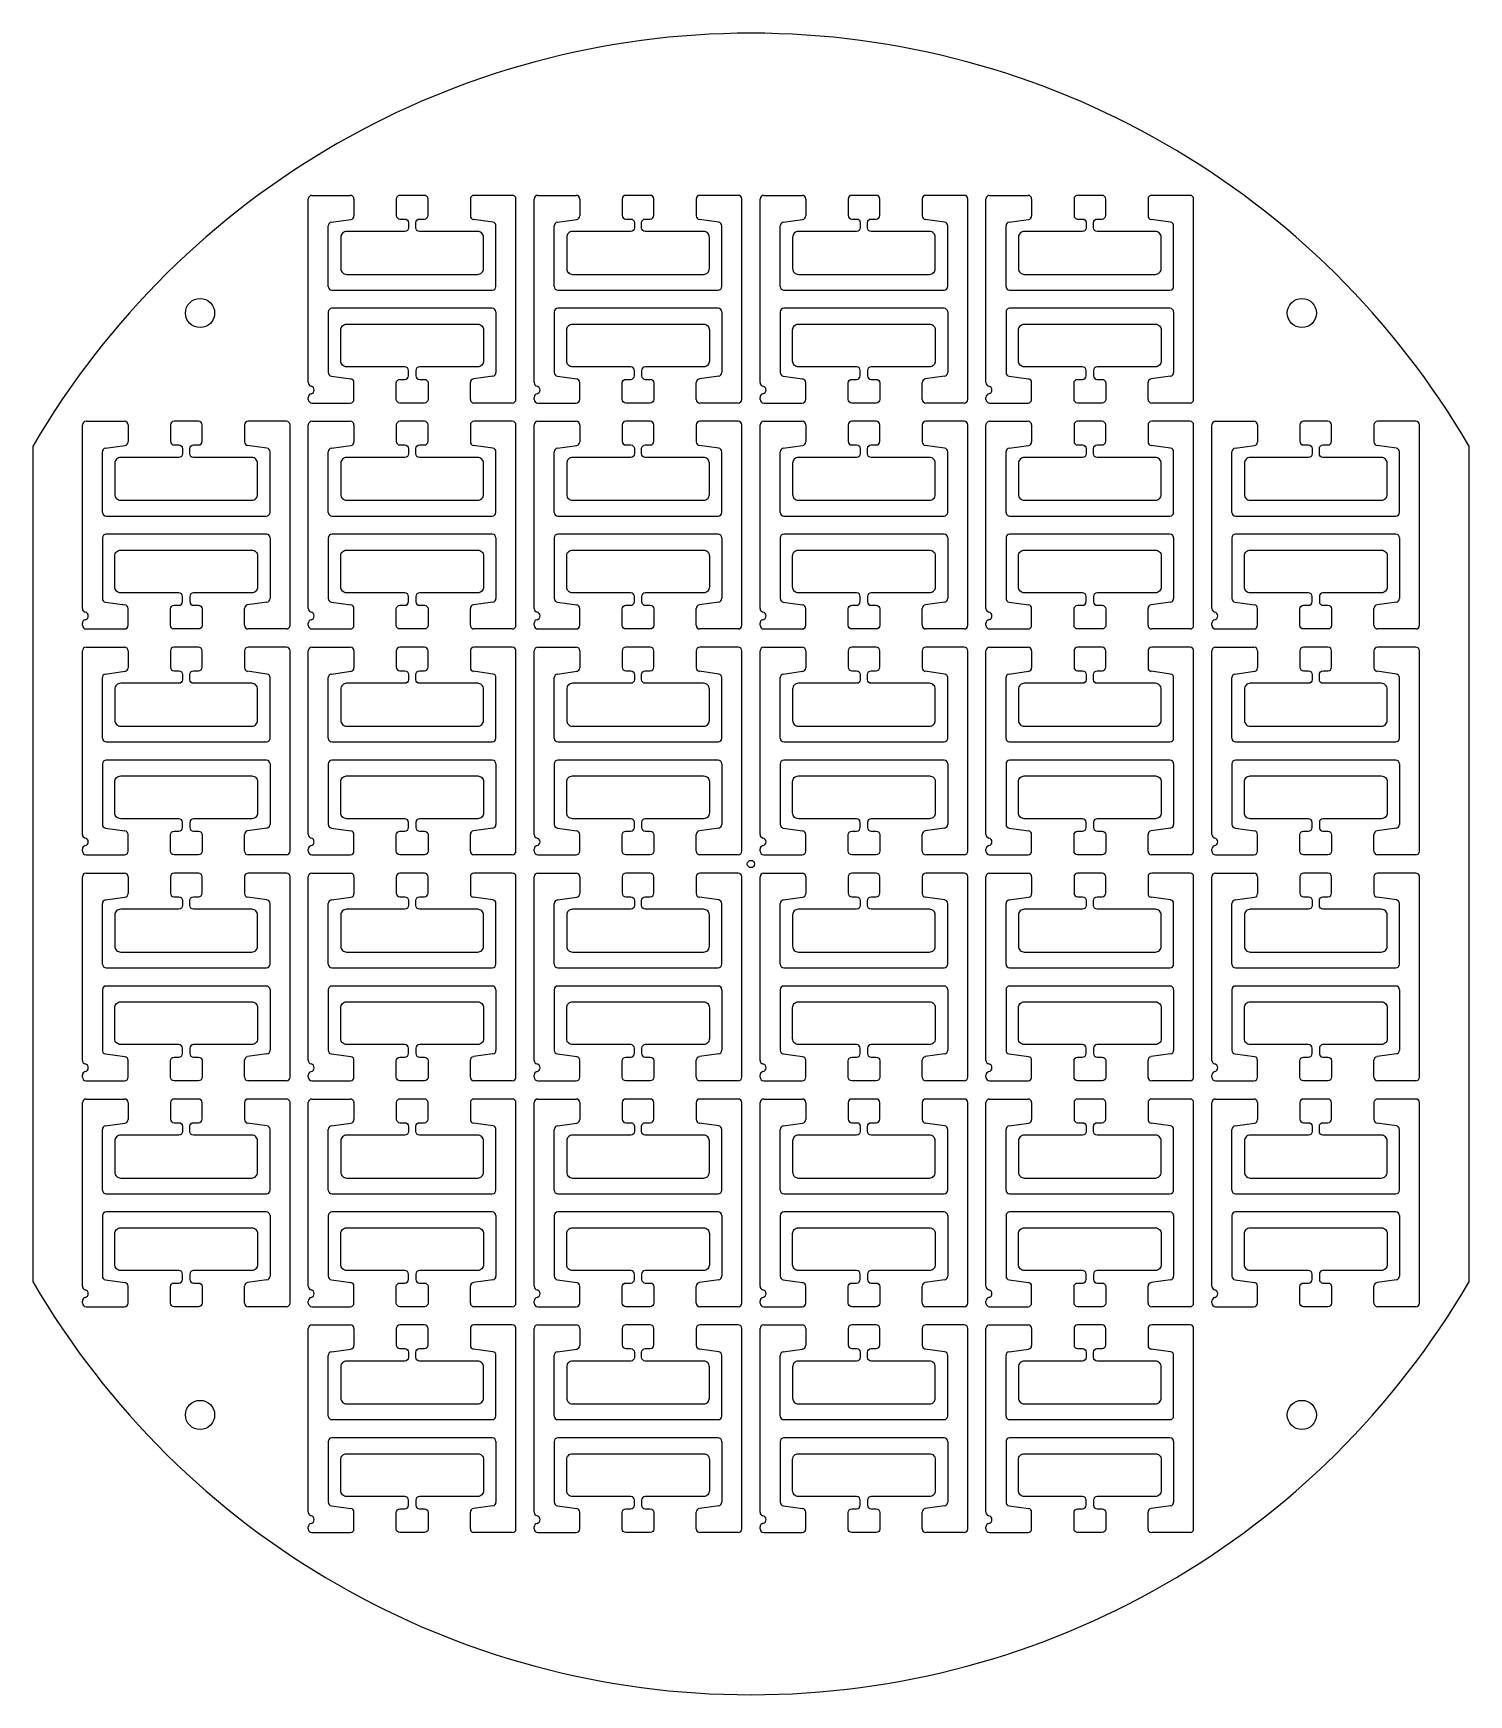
# Model space of a CAD drawing. Header units: millimetres. Extents: x 2005 to 2202, y 1694 to 1922.
import ezdxf

# ---------------------------------------------------------------- set-up
doc = ezdxf.new("R2010")
doc.units = ezdxf.units.MM
for name, color, linetype in [('mask_hole', 80, 'Continuous'), ('mask_outline', 10, 'Continuous'), ('mask_stencil', 30, 'Continuous')]:
    doc.layers.add(name, color=color, linetype=linetype)

msp = doc.modelspace()

# ---------------------------------------------------------------- linework, layer by layer
at = {"layer": 'mask_hole'}
for centre, radius in [((2028.29, 1883.33), 2), ((2179.49, 1883.33), 2), ((2103.89, 1807.73), 0.5), ((2028.29, 1732.13), 2), ((2179.49, 1732.13), 2)]:
    msp.add_circle(centre, radius, dxfattribs=at)
at = {"layer": 'mask_outline'}
for p, q in [((2005.39, 1750.33), (2005.39, 1865.13)), ((2202.39, 1865.11), (2202.39, 1750.34))]:
    msp.add_line(p, q, dxfattribs=at)
for start, end in [(30.2232, 149.7686), (210.2314, 329.7768)]:
    msp.add_arc((2103.89, 1807.73), 114, start, end, dxfattribs=at)
at = {"layer": 'mask_stencil'}
for p, q in [((2043.64, 1899.48), (2048.91, 1899.48)), ((2071.14, 1899.48), (2065.88, 1899.48)), ((2074.64, 1899.48), (2079.91, 1899.48)), ((2102.14, 1899.48), (2096.88, 1899.48)), ((2105.64, 1899.48), (2110.91, 1899.48)), ((2133.14, 1899.48), (2127.88, 1899.48)), ((2136.64, 1899.48), (2141.91, 1899.48)), ((2164.14, 1899.48), (2158.88, 1899.48)), ((2043.14, 1873.78), (2043.14, 1898.98)), ((2049.41, 1898.98), (2049.41, 1896.66)), ((2065.38, 1898.98), (2065.38, 1896.66)), ((2071.64, 1871.48), (2071.64, 1898.98)), ((2074.14, 1873.78), (2074.14, 1898.98)), ((2080.41, 1898.98), (2080.41, 1896.66)), ((2096.38, 1898.98), (2096.38, 1896.66)), ((2102.64, 1871.48), (2102.64, 1898.98)), ((2105.14, 1873.78), (2105.14, 1898.98)), ((2111.41, 1898.98), (2111.41, 1896.66)), ((2127.38, 1898.98), (2127.38, 1896.66)), ((2133.64, 1871.48), (2133.64, 1898.98)), ((2136.14, 1873.78), (2136.14, 1898.98)), ((2142.41, 1898.98), (2142.41, 1896.66)), ((2158.38, 1898.98), (2158.38, 1896.66)), ((2164.64, 1871.48), (2164.64, 1898.98)), ((2045.89, 1886.98), (2045.89, 1895.3)), ((2046.32, 1895.79), (2048.98, 1896.17)), ((2068.46, 1895.79), (2065.81, 1896.17)), ((2068.89, 1886.98), (2068.89, 1895.3)), ((2076.89, 1886.98), (2076.89, 1895.3)), ((2077.32, 1895.79), (2079.98, 1896.17)), ((2099.46, 1895.79), (2096.81, 1896.17)), ((2099.89, 1886.98), (2099.89, 1895.3)), ((2107.89, 1886.98), (2107.89, 1895.3)), ((2108.32, 1895.79), (2110.98, 1896.17)), ((2130.46, 1895.79), (2127.81, 1896.17)), ((2130.89, 1886.98), (2130.89, 1895.3)), ((2138.89, 1886.98), (2138.89, 1895.3)), ((2139.32, 1895.79), (2141.98, 1896.17)), ((2161.46, 1895.79), (2158.81, 1896.17)), ((2161.89, 1886.98), (2161.89, 1895.3)), ((2046.39, 1886.48), (2068.39, 1886.48)), ((2077.39, 1886.48), (2099.39, 1886.48)), ((2108.39, 1886.48), (2130.39, 1886.48)), ((2139.39, 1886.48), (2161.39, 1886.48)), ((2045.89, 1883.48), (2045.89, 1875.16)), ((2068.39, 1883.98), (2046.39, 1883.98)), ((2068.89, 1883.48), (2068.89, 1875.16)), ((2076.89, 1883.48), (2076.89, 1875.16)), ((2099.39, 1883.98), (2077.39, 1883.98)), ((2099.89, 1883.48), (2099.89, 1875.16)), ((2107.89, 1883.48), (2107.89, 1875.16)), ((2130.39, 1883.98), (2108.39, 1883.98)), ((2130.89, 1883.48), (2130.89, 1875.16)), ((2138.89, 1883.48), (2138.89, 1875.16)), ((2161.39, 1883.98), (2139.39, 1883.98)), ((2161.89, 1883.48), (2161.89, 1875.16)), ((2046.32, 1874.66), (2048.98, 1874.29)), ((2068.46, 1874.66), (2065.81, 1874.29)), ((2077.32, 1874.66), (2079.98, 1874.29)), ((2099.46, 1874.66), (2096.81, 1874.29)), ((2108.32, 1874.66), (2110.98, 1874.29)), ((2130.46, 1874.66), (2127.81, 1874.29)), ((2139.32, 1874.66), (2141.98, 1874.29)), ((2161.46, 1874.66), (2158.81, 1874.29)), ((2049.41, 1871.48), (2049.41, 1873.79)), ((2065.38, 1871.48), (2065.38, 1873.79)), ((2080.41, 1871.48), (2080.41, 1873.79)), ((2096.38, 1871.48), (2096.38, 1873.79)), ((2111.41, 1871.48), (2111.41, 1873.79)), ((2127.38, 1871.48), (2127.38, 1873.79)), ((2142.41, 1871.48), (2142.41, 1873.79)), ((2158.38, 1871.48), (2158.38, 1873.79)), ((2043.14, 1871.48), (2043.14, 1871.76)), ((2043.64, 1870.98), (2048.91, 1870.98)), ((2071.14, 1870.98), (2065.88, 1870.98)), ((2074.14, 1871.48), (2074.14, 1871.76)), ((2074.64, 1870.98), (2079.91, 1870.98)), ((2102.14, 1870.98), (2096.88, 1870.98)), ((2105.14, 1871.48), (2105.14, 1871.76)), ((2105.64, 1870.98), (2110.91, 1870.98)), ((2133.14, 1870.98), (2127.88, 1870.98)), ((2136.14, 1871.48), (2136.14, 1871.76)), ((2136.64, 1870.98), (2141.91, 1870.98)), ((2164.14, 1870.98), (2158.88, 1870.98)), ((2012.14, 1842.78), (2012.14, 1867.98)), ((2012.64, 1868.48), (2017.91, 1868.48)), ((2018.41, 1867.98), (2018.41, 1865.66)), ((2034.38, 1867.98), (2034.38, 1865.66)), ((2040.14, 1868.48), (2034.88, 1868.48)), ((2040.64, 1840.48), (2040.64, 1867.98)), ((2043.14, 1842.78), (2043.14, 1867.98)), ((2043.64, 1868.48), (2048.91, 1868.48)), ((2049.41, 1867.98), (2049.41, 1865.66)), ((2065.38, 1867.98), (2065.38, 1865.66)), ((2071.14, 1868.48), (2065.88, 1868.48)), ((2071.64, 1840.48), (2071.64, 1867.98)), ((2074.14, 1842.78), (2074.14, 1867.98)), ((2074.64, 1868.48), (2079.91, 1868.48)), ((2080.41, 1867.98), (2080.41, 1865.66)), ((2096.38, 1867.98), (2096.38, 1865.66)), ((2102.14, 1868.48), (2096.88, 1868.48)), ((2102.64, 1840.48), (2102.64, 1867.98)), ((2105.14, 1842.78), (2105.14, 1867.98)), ((2105.64, 1868.48), (2110.91, 1868.48)), ((2111.41, 1867.98), (2111.41, 1865.66)), ((2127.38, 1867.98), (2127.38, 1865.66)), ((2133.14, 1868.48), (2127.88, 1868.48)), ((2133.64, 1840.48), (2133.64, 1867.98)), ((2136.14, 1842.78), (2136.14, 1867.98)), ((2136.64, 1868.48), (2141.91, 1868.48)), ((2142.41, 1867.98), (2142.41, 1865.66)), ((2158.38, 1867.98), (2158.38, 1865.66)), ((2164.14, 1868.48), (2158.88, 1868.48)), ((2164.64, 1840.48), (2164.64, 1867.98)), ((2167.14, 1842.78), (2167.14, 1867.98)), ((2167.64, 1868.48), (2172.91, 1868.48)), ((2173.41, 1867.98), (2173.41, 1865.66)), ((2189.38, 1867.98), (2189.38, 1865.66)), ((2195.14, 1868.48), (2189.88, 1868.48)), ((2195.64, 1840.48), (2195.64, 1867.98)), ((2015.32, 1864.79), (2017.98, 1865.17)), ((2037.46, 1864.79), (2034.81, 1865.17)), ((2046.32, 1864.79), (2048.98, 1865.17)), ((2068.46, 1864.79), (2065.81, 1865.17)), ((2077.32, 1864.79), (2079.98, 1865.17)), ((2099.46, 1864.79), (2096.81, 1865.17)), ((2108.32, 1864.79), (2110.98, 1865.17)), ((2130.46, 1864.79), (2127.81, 1865.17)), ((2139.32, 1864.79), (2141.98, 1865.17)), ((2161.46, 1864.79), (2158.81, 1865.17)), ((2170.32, 1864.79), (2172.98, 1865.17)), ((2192.46, 1864.79), (2189.81, 1865.17)), ((2014.89, 1855.98), (2014.89, 1864.3)), ((2037.89, 1855.98), (2037.89, 1864.3)), ((2045.89, 1855.98), (2045.89, 1864.3)), ((2068.89, 1855.98), (2068.89, 1864.3)), ((2076.89, 1855.98), (2076.89, 1864.3)), ((2099.89, 1855.98), (2099.89, 1864.3)), ((2107.89, 1855.98), (2107.89, 1864.3)), ((2130.89, 1855.98), (2130.89, 1864.3)), ((2138.89, 1855.98), (2138.89, 1864.3)), ((2161.89, 1855.98), (2161.89, 1864.3)), ((2169.89, 1855.98), (2169.89, 1864.3)), ((2192.89, 1855.98), (2192.89, 1864.3)), ((2015.39, 1855.48), (2037.39, 1855.48)), ((2046.39, 1855.48), (2068.39, 1855.48)), ((2077.39, 1855.48), (2099.39, 1855.48)), ((2108.39, 1855.48), (2130.39, 1855.48)), ((2139.39, 1855.48), (2161.39, 1855.48)), ((2170.39, 1855.48), (2192.39, 1855.48)), ((2014.89, 1852.48), (2014.89, 1844.16)), ((2037.39, 1852.98), (2015.39, 1852.98)), ((2037.89, 1852.48), (2037.89, 1844.16)), ((2045.89, 1852.48), (2045.89, 1844.16)), ((2068.39, 1852.98), (2046.39, 1852.98)), ((2068.89, 1852.48), (2068.89, 1844.16)), ((2076.89, 1852.48), (2076.89, 1844.16)), ((2099.39, 1852.98), (2077.39, 1852.98)), ((2099.89, 1852.48), (2099.89, 1844.16)), ((2107.89, 1852.48), (2107.89, 1844.16)), ((2130.39, 1852.98), (2108.39, 1852.98)), ((2130.89, 1852.48), (2130.89, 1844.16)), ((2138.89, 1852.48), (2138.89, 1844.16)), ((2161.39, 1852.98), (2139.39, 1852.98)), ((2161.89, 1852.48), (2161.89, 1844.16)), ((2169.89, 1852.48), (2169.89, 1844.16)), ((2192.39, 1852.98), (2170.39, 1852.98)), ((2192.89, 1852.48), (2192.89, 1844.16)), ((2015.32, 1843.66), (2017.98, 1843.29)), ((2018.41, 1840.48), (2018.41, 1842.79)), ((2034.38, 1840.48), (2034.38, 1842.79)), ((2037.46, 1843.66), (2034.81, 1843.29)), ((2046.32, 1843.66), (2048.98, 1843.29)), ((2049.41, 1840.48), (2049.41, 1842.79)), ((2065.38, 1840.48), (2065.38, 1842.79)), ((2068.46, 1843.66), (2065.81, 1843.29)), ((2077.32, 1843.66), (2079.98, 1843.29)), ((2080.41, 1840.48), (2080.41, 1842.79)), ((2096.38, 1840.48), (2096.38, 1842.79)), ((2099.46, 1843.66), (2096.81, 1843.29)), ((2108.32, 1843.66), (2110.98, 1843.29)), ((2111.41, 1840.48), (2111.41, 1842.79)), ((2127.38, 1840.48), (2127.38, 1842.79)), ((2130.46, 1843.66), (2127.81, 1843.29)), ((2139.32, 1843.66), (2141.98, 1843.29)), ((2142.41, 1840.48), (2142.41, 1842.79)), ((2158.38, 1840.48), (2158.38, 1842.79)), ((2161.46, 1843.66), (2158.81, 1843.29)), ((2170.32, 1843.66), (2172.98, 1843.29)), ((2173.41, 1840.48), (2173.41, 1842.79)), ((2189.38, 1840.48), (2189.38, 1842.79)), ((2192.46, 1843.66), (2189.81, 1843.29)), ((2012.14, 1840.48), (2012.14, 1840.76)), ((2012.64, 1839.98), (2017.91, 1839.98)), ((2040.14, 1839.98), (2034.88, 1839.98)), ((2043.14, 1840.48), (2043.14, 1840.76)), ((2043.64, 1839.98), (2048.91, 1839.98)), ((2071.14, 1839.98), (2065.88, 1839.98)), ((2074.14, 1840.48), (2074.14, 1840.76)), ((2074.64, 1839.98), (2079.91, 1839.98)), ((2102.14, 1839.98), (2096.88, 1839.98)), ((2105.14, 1840.48), (2105.14, 1840.76)), ((2105.64, 1839.98), (2110.91, 1839.98)), ((2133.14, 1839.98), (2127.88, 1839.98)), ((2136.14, 1840.48), (2136.14, 1840.76)), ((2136.64, 1839.98), (2141.91, 1839.98)), ((2164.14, 1839.98), (2158.88, 1839.98)), ((2167.14, 1840.48), (2167.14, 1840.76)), ((2167.64, 1839.98), (2172.91, 1839.98)), ((2195.14, 1839.98), (2189.88, 1839.98)), ((2012.14, 1811.78), (2012.14, 1836.98)), ((2012.64, 1837.48), (2017.91, 1837.48)), ((2018.41, 1836.98), (2018.41, 1834.66)), ((2034.38, 1836.98), (2034.38, 1834.66)), ((2040.14, 1837.48), (2034.88, 1837.48)), ((2040.64, 1809.48), (2040.64, 1836.98)), ((2043.14, 1811.78), (2043.14, 1836.98)), ((2043.64, 1837.48), (2048.91, 1837.48)), ((2049.41, 1836.98), (2049.41, 1834.66)), ((2065.38, 1836.98), (2065.38, 1834.66)), ((2071.14, 1837.48), (2065.88, 1837.48)), ((2071.64, 1809.48), (2071.64, 1836.98)), ((2074.14, 1811.78), (2074.14, 1836.98)), ((2074.64, 1837.48), (2079.91, 1837.48)), ((2080.41, 1836.98), (2080.41, 1834.66)), ((2096.38, 1836.98), (2096.38, 1834.66)), ((2102.14, 1837.48), (2096.88, 1837.48)), ((2102.64, 1809.48), (2102.64, 1836.98)), ((2105.14, 1811.78), (2105.14, 1836.98)), ((2105.64, 1837.48), (2110.91, 1837.48)), ((2111.41, 1836.98), (2111.41, 1834.66)), ((2127.38, 1836.98), (2127.38, 1834.66)), ((2133.14, 1837.48), (2127.88, 1837.48)), ((2133.64, 1809.48), (2133.64, 1836.98)), ((2136.14, 1811.78), (2136.14, 1836.98)), ((2136.64, 1837.48), (2141.91, 1837.48)), ((2142.41, 1836.98), (2142.41, 1834.66)), ((2158.38, 1836.98), (2158.38, 1834.66)), ((2164.14, 1837.48), (2158.88, 1837.48)), ((2164.64, 1809.48), (2164.64, 1836.98)), ((2167.14, 1811.78), (2167.14, 1836.98)), ((2167.64, 1837.48), (2172.91, 1837.48)), ((2173.41, 1836.98), (2173.41, 1834.66)), ((2189.38, 1836.98), (2189.38, 1834.66)), ((2195.14, 1837.48), (2189.88, 1837.48)), ((2195.64, 1809.48), (2195.64, 1836.98)), ((2014.89, 1824.98), (2014.89, 1833.3)), ((2015.32, 1833.79), (2017.98, 1834.17)), ((2037.46, 1833.79), (2034.81, 1834.17)), ((2037.89, 1824.98), (2037.89, 1833.3)), ((2045.89, 1824.98), (2045.89, 1833.3)), ((2046.32, 1833.79), (2048.98, 1834.17)), ((2068.46, 1833.79), (2065.81, 1834.17)), ((2068.89, 1824.98), (2068.89, 1833.3)), ((2076.89, 1824.98), (2076.89, 1833.3)), ((2077.32, 1833.79), (2079.98, 1834.17)), ((2099.46, 1833.79), (2096.81, 1834.17)), ((2099.89, 1824.98), (2099.89, 1833.3)), ((2107.89, 1824.98), (2107.89, 1833.3)), ((2108.32, 1833.79), (2110.98, 1834.17)), ((2130.46, 1833.79), (2127.81, 1834.17)), ((2130.89, 1824.98), (2130.89, 1833.3)), ((2138.89, 1824.98), (2138.89, 1833.3)), ((2139.32, 1833.79), (2141.98, 1834.17)), ((2161.46, 1833.79), (2158.81, 1834.17)), ((2161.89, 1824.98), (2161.89, 1833.3)), ((2169.89, 1824.98), (2169.89, 1833.3)), ((2170.32, 1833.79), (2172.98, 1834.17)), ((2192.46, 1833.79), (2189.81, 1834.17)), ((2192.89, 1824.98), (2192.89, 1833.3)), ((2015.39, 1824.48), (2037.39, 1824.48)), ((2046.39, 1824.48), (2068.39, 1824.48)), ((2077.39, 1824.48), (2099.39, 1824.48)), ((2108.39, 1824.48), (2130.39, 1824.48)), ((2139.39, 1824.48), (2161.39, 1824.48)), ((2170.39, 1824.48), (2192.39, 1824.48)), ((2037.39, 1821.98), (2015.39, 1821.98)), ((2068.39, 1821.98), (2046.39, 1821.98)), ((2099.39, 1821.98), (2077.39, 1821.98)), ((2130.39, 1821.98), (2108.39, 1821.98)), ((2161.39, 1821.98), (2139.39, 1821.98)), ((2192.39, 1821.98), (2170.39, 1821.98)), ((2014.89, 1821.48), (2014.89, 1813.16)), ((2037.89, 1821.48), (2037.89, 1813.16)), ((2045.89, 1821.48), (2045.89, 1813.16)), ((2068.89, 1821.48), (2068.89, 1813.16)), ((2076.89, 1821.48), (2076.89, 1813.16)), ((2099.89, 1821.48), (2099.89, 1813.16)), ((2107.89, 1821.48), (2107.89, 1813.16)), ((2130.89, 1821.48), (2130.89, 1813.16)), ((2138.89, 1821.48), (2138.89, 1813.16)), ((2161.89, 1821.48), (2161.89, 1813.16)), ((2169.89, 1821.48), (2169.89, 1813.16)), ((2192.89, 1821.48), (2192.89, 1813.16)), ((2015.32, 1812.66), (2017.98, 1812.29)), ((2037.46, 1812.66), (2034.81, 1812.29)), ((2046.32, 1812.66), (2048.98, 1812.29)), ((2068.46, 1812.66), (2065.81, 1812.29)), ((2077.32, 1812.66), (2079.98, 1812.29)), ((2099.46, 1812.66), (2096.81, 1812.29)), ((2108.32, 1812.66), (2110.98, 1812.29)), ((2130.46, 1812.66), (2127.81, 1812.29)), ((2139.32, 1812.66), (2141.98, 1812.29)), ((2161.46, 1812.66), (2158.81, 1812.29)), ((2170.32, 1812.66), (2172.98, 1812.29)), ((2192.46, 1812.66), (2189.81, 1812.29)), ((2018.41, 1809.48), (2018.41, 1811.79)), ((2034.38, 1809.48), (2034.38, 1811.79)), ((2049.41, 1809.48), (2049.41, 1811.79)), ((2065.38, 1809.48), (2065.38, 1811.79)), ((2080.41, 1809.48), (2080.41, 1811.79)), ((2096.38, 1809.48), (2096.38, 1811.79)), ((2111.41, 1809.48), (2111.41, 1811.79)), ((2127.38, 1809.48), (2127.38, 1811.79)), ((2142.41, 1809.48), (2142.41, 1811.79)), ((2158.38, 1809.48), (2158.38, 1811.79)), ((2173.41, 1809.48), (2173.41, 1811.79)), ((2189.38, 1809.48), (2189.38, 1811.79)), ((2012.14, 1809.48), (2012.14, 1809.76)), ((2012.64, 1808.98), (2017.91, 1808.98)), ((2040.14, 1808.98), (2034.88, 1808.98)), ((2043.14, 1809.48), (2043.14, 1809.76)), ((2043.64, 1808.98), (2048.91, 1808.98)), ((2071.14, 1808.98), (2065.88, 1808.98)), ((2074.14, 1809.48), (2074.14, 1809.76)), ((2074.64, 1808.98), (2079.91, 1808.98)), ((2102.14, 1808.98), (2096.88, 1808.98)), ((2105.14, 1809.48), (2105.14, 1809.76)), ((2105.64, 1808.98), (2110.91, 1808.98)), ((2133.14, 1808.98), (2127.88, 1808.98)), ((2136.14, 1809.48), (2136.14, 1809.76)), ((2136.64, 1808.98), (2141.91, 1808.98)), ((2164.14, 1808.98), (2158.88, 1808.98)), ((2167.14, 1809.48), (2167.14, 1809.76)), ((2167.64, 1808.98), (2172.91, 1808.98)), ((2195.14, 1808.98), (2189.88, 1808.98)), ((2012.14, 1780.78), (2012.14, 1805.98)), ((2012.64, 1806.48), (2017.91, 1806.48)), ((2018.41, 1805.98), (2018.41, 1803.66)), ((2034.38, 1805.98), (2034.38, 1803.66)), ((2040.14, 1806.48), (2034.88, 1806.48)), ((2040.64, 1778.48), (2040.64, 1805.98)), ((2043.14, 1780.78), (2043.14, 1805.98)), ((2043.64, 1806.48), (2048.91, 1806.48)), ((2049.41, 1805.98), (2049.41, 1803.66)), ((2065.38, 1805.98), (2065.38, 1803.66)), ((2071.14, 1806.48), (2065.88, 1806.48)), ((2071.64, 1778.48), (2071.64, 1805.98)), ((2074.14, 1780.78), (2074.14, 1805.98)), ((2074.64, 1806.48), (2079.91, 1806.48)), ((2080.41, 1805.98), (2080.41, 1803.66)), ((2096.38, 1805.98), (2096.38, 1803.66)), ((2102.14, 1806.48), (2096.88, 1806.48)), ((2102.64, 1778.48), (2102.64, 1805.98)), ((2105.14, 1780.78), (2105.14, 1805.98)), ((2105.64, 1806.48), (2110.91, 1806.48)), ((2111.41, 1805.98), (2111.41, 1803.66)), ((2127.38, 1805.98), (2127.38, 1803.66)), ((2133.14, 1806.48), (2127.88, 1806.48)), ((2133.64, 1778.48), (2133.64, 1805.98)), ((2136.14, 1780.78), (2136.14, 1805.98)), ((2136.64, 1806.48), (2141.91, 1806.48)), ((2142.41, 1805.98), (2142.41, 1803.66)), ((2158.38, 1805.98), (2158.38, 1803.66)), ((2164.14, 1806.48), (2158.88, 1806.48)), ((2164.64, 1778.48), (2164.64, 1805.98)), ((2167.14, 1780.78), (2167.14, 1805.98)), ((2167.64, 1806.48), (2172.91, 1806.48)), ((2173.41, 1805.98), (2173.41, 1803.66)), ((2189.38, 1805.98), (2189.38, 1803.66)), ((2195.14, 1806.48), (2189.88, 1806.48)), ((2195.64, 1778.48), (2195.64, 1805.98)), ((2014.89, 1793.98), (2014.89, 1802.3)), ((2015.32, 1802.79), (2017.98, 1803.17)), ((2037.46, 1802.79), (2034.81, 1803.17)), ((2037.89, 1793.98), (2037.89, 1802.3)), ((2045.89, 1793.98), (2045.89, 1802.3)), ((2046.32, 1802.79), (2048.98, 1803.17)), ((2068.46, 1802.79), (2065.81, 1803.17)), ((2068.89, 1793.98), (2068.89, 1802.3)), ((2076.89, 1793.98), (2076.89, 1802.3)), ((2077.32, 1802.79), (2079.98, 1803.17)), ((2099.46, 1802.79), (2096.81, 1803.17)), ((2099.89, 1793.98), (2099.89, 1802.3)), ((2107.89, 1793.98), (2107.89, 1802.3)), ((2108.32, 1802.79), (2110.98, 1803.17)), ((2130.46, 1802.79), (2127.81, 1803.17)), ((2130.89, 1793.98), (2130.89, 1802.3)), ((2138.89, 1793.98), (2138.89, 1802.3)), ((2139.32, 1802.79), (2141.98, 1803.17)), ((2161.46, 1802.79), (2158.81, 1803.17)), ((2161.89, 1793.98), (2161.89, 1802.3)), ((2169.89, 1793.98), (2169.89, 1802.3)), ((2170.32, 1802.79), (2172.98, 1803.17)), ((2192.46, 1802.79), (2189.81, 1803.17)), ((2192.89, 1793.98), (2192.89, 1802.3)), ((2015.39, 1793.48), (2037.39, 1793.48)), ((2046.39, 1793.48), (2068.39, 1793.48)), ((2077.39, 1793.48), (2099.39, 1793.48)), ((2108.39, 1793.48), (2130.39, 1793.48)), ((2139.39, 1793.48), (2161.39, 1793.48)), ((2170.39, 1793.48), (2192.39, 1793.48)), ((2014.89, 1790.48), (2014.89, 1782.16)), ((2037.39, 1790.98), (2015.39, 1790.98)), ((2037.89, 1790.48), (2037.89, 1782.16)), ((2045.89, 1790.48), (2045.89, 1782.16)), ((2068.39, 1790.98), (2046.39, 1790.98)), ((2068.89, 1790.48), (2068.89, 1782.16)), ((2076.89, 1790.48), (2076.89, 1782.16)), ((2099.39, 1790.98), (2077.39, 1790.98)), ((2099.89, 1790.48), (2099.89, 1782.16)), ((2107.89, 1790.48), (2107.89, 1782.16)), ((2130.39, 1790.98), (2108.39, 1790.98)), ((2130.89, 1790.48), (2130.89, 1782.16)), ((2138.89, 1790.48), (2138.89, 1782.16)), ((2161.39, 1790.98), (2139.39, 1790.98)), ((2161.89, 1790.48), (2161.89, 1782.16)), ((2169.89, 1790.48), (2169.89, 1782.16)), ((2192.39, 1790.98), (2170.39, 1790.98)), ((2192.89, 1790.48), (2192.89, 1782.16)), ((2015.32, 1781.66), (2017.98, 1781.29)), ((2018.41, 1778.48), (2018.41, 1780.79)), ((2034.38, 1778.48), (2034.38, 1780.79)), ((2037.46, 1781.66), (2034.81, 1781.29)), ((2046.32, 1781.66), (2048.98, 1781.29)), ((2049.41, 1778.48), (2049.41, 1780.79)), ((2065.38, 1778.48), (2065.38, 1780.79)), ((2068.46, 1781.66), (2065.81, 1781.29)), ((2077.32, 1781.66), (2079.98, 1781.29)), ((2080.41, 1778.48), (2080.41, 1780.79)), ((2096.38, 1778.48), (2096.38, 1780.79)), ((2099.46, 1781.66), (2096.81, 1781.29)), ((2108.32, 1781.66), (2110.98, 1781.29)), ((2111.41, 1778.48), (2111.41, 1780.79)), ((2127.38, 1778.48), (2127.38, 1780.79)), ((2130.46, 1781.66), (2127.81, 1781.29)), ((2139.32, 1781.66), (2141.98, 1781.29)), ((2142.41, 1778.48), (2142.41, 1780.79)), ((2158.38, 1778.48), (2158.38, 1780.79)), ((2161.46, 1781.66), (2158.81, 1781.29)), ((2170.32, 1781.66), (2172.98, 1781.29)), ((2173.41, 1778.48), (2173.41, 1780.79)), ((2189.38, 1778.48), (2189.38, 1780.79)), ((2192.46, 1781.66), (2189.81, 1781.29)), ((2012.14, 1778.48), (2012.14, 1778.76)), ((2043.14, 1778.48), (2043.14, 1778.76)), ((2074.14, 1778.48), (2074.14, 1778.76)), ((2105.14, 1778.48), (2105.14, 1778.76)), ((2136.14, 1778.48), (2136.14, 1778.76)), ((2167.14, 1778.48), (2167.14, 1778.76)), ((2012.64, 1777.98), (2017.91, 1777.98)), ((2040.14, 1777.98), (2034.88, 1777.98)), ((2043.64, 1777.98), (2048.91, 1777.98)), ((2071.14, 1777.98), (2065.88, 1777.98)), ((2074.64, 1777.98), (2079.91, 1777.98)), ((2102.14, 1777.98), (2096.88, 1777.98)), ((2105.64, 1777.98), (2110.91, 1777.98)), ((2133.14, 1777.98), (2127.88, 1777.98)), ((2136.64, 1777.98), (2141.91, 1777.98)), ((2164.14, 1777.98), (2158.88, 1777.98)), ((2167.64, 1777.98), (2172.91, 1777.98)), ((2195.14, 1777.98), (2189.88, 1777.98)), ((2012.14, 1749.78), (2012.14, 1774.98)), ((2012.64, 1775.48), (2017.91, 1775.48)), ((2018.41, 1774.98), (2018.41, 1772.66)), ((2034.38, 1774.98), (2034.38, 1772.66)), ((2040.14, 1775.48), (2034.88, 1775.48)), ((2040.64, 1747.48), (2040.64, 1774.98)), ((2043.14, 1749.78), (2043.14, 1774.98)), ((2043.64, 1775.48), (2048.91, 1775.48)), ((2049.41, 1774.98), (2049.41, 1772.66)), ((2065.38, 1774.98), (2065.38, 1772.66)), ((2071.14, 1775.48), (2065.88, 1775.48)), ((2071.64, 1747.48), (2071.64, 1774.98)), ((2074.14, 1749.78), (2074.14, 1774.98)), ((2074.64, 1775.48), (2079.91, 1775.48)), ((2080.41, 1774.98), (2080.41, 1772.66)), ((2096.38, 1774.98), (2096.38, 1772.66)), ((2102.14, 1775.48), (2096.88, 1775.48)), ((2102.64, 1747.48), (2102.64, 1774.98)), ((2105.14, 1749.78), (2105.14, 1774.98)), ((2105.64, 1775.48), (2110.91, 1775.48)), ((2111.41, 1774.98), (2111.41, 1772.66)), ((2127.38, 1774.98), (2127.38, 1772.66)), ((2133.14, 1775.48), (2127.88, 1775.48)), ((2133.64, 1747.48), (2133.64, 1774.98)), ((2136.14, 1749.78), (2136.14, 1774.98)), ((2136.64, 1775.48), (2141.91, 1775.48)), ((2142.41, 1774.98), (2142.41, 1772.66)), ((2158.38, 1774.98), (2158.38, 1772.66)), ((2164.14, 1775.48), (2158.88, 1775.48)), ((2164.64, 1747.48), (2164.64, 1774.98)), ((2167.14, 1749.78), (2167.14, 1774.98)), ((2167.64, 1775.48), (2172.91, 1775.48)), ((2173.41, 1774.98), (2173.41, 1772.66)), ((2189.38, 1774.98), (2189.38, 1772.66)), ((2195.14, 1775.48), (2189.88, 1775.48)), ((2195.64, 1747.48), (2195.64, 1774.98)), ((2015.32, 1771.79), (2017.98, 1772.17)), ((2037.46, 1771.79), (2034.81, 1772.17)), ((2046.32, 1771.79), (2048.98, 1772.17)), ((2068.46, 1771.79), (2065.81, 1772.17)), ((2077.32, 1771.79), (2079.98, 1772.17)), ((2099.46, 1771.79), (2096.81, 1772.17)), ((2108.32, 1771.79), (2110.98, 1772.17)), ((2130.46, 1771.79), (2127.81, 1772.17)), ((2139.32, 1771.79), (2141.98, 1772.17)), ((2161.46, 1771.79), (2158.81, 1772.17)), ((2170.32, 1771.79), (2172.98, 1772.17)), ((2192.46, 1771.79), (2189.81, 1772.17)), ((2014.89, 1762.98), (2014.89, 1771.3)), ((2037.89, 1762.98), (2037.89, 1771.3)), ((2045.89, 1762.98), (2045.89, 1771.3)), ((2068.89, 1762.98), (2068.89, 1771.3)), ((2076.89, 1762.98), (2076.89, 1771.3)), ((2099.89, 1762.98), (2099.89, 1771.3)), ((2107.89, 1762.98), (2107.89, 1771.3)), ((2130.89, 1762.98), (2130.89, 1771.3)), ((2138.89, 1762.98), (2138.89, 1771.3)), ((2161.89, 1762.98), (2161.89, 1771.3)), ((2169.89, 1762.98), (2169.89, 1771.3)), ((2192.89, 1762.98), (2192.89, 1771.3)), ((2015.39, 1762.48), (2037.39, 1762.48)), ((2046.39, 1762.48), (2068.39, 1762.48)), ((2077.39, 1762.48), (2099.39, 1762.48)), ((2108.39, 1762.48), (2130.39, 1762.48)), ((2139.39, 1762.48), (2161.39, 1762.48)), ((2170.39, 1762.48), (2192.39, 1762.48)), ((2014.89, 1759.48), (2014.89, 1751.16)), ((2037.39, 1759.98), (2015.39, 1759.98)), ((2037.89, 1759.48), (2037.89, 1751.16)), ((2045.89, 1759.48), (2045.89, 1751.16)), ((2068.39, 1759.98), (2046.39, 1759.98)), ((2068.89, 1759.48), (2068.89, 1751.16)), ((2076.89, 1759.48), (2076.89, 1751.16)), ((2099.39, 1759.98), (2077.39, 1759.98)), ((2099.89, 1759.48), (2099.89, 1751.16)), ((2107.89, 1759.48), (2107.89, 1751.16)), ((2130.39, 1759.98), (2108.39, 1759.98)), ((2130.89, 1759.48), (2130.89, 1751.16)), ((2138.89, 1759.48), (2138.89, 1751.16)), ((2161.39, 1759.98), (2139.39, 1759.98)), ((2161.89, 1759.48), (2161.89, 1751.16)), ((2169.89, 1759.48), (2169.89, 1751.16)), ((2192.39, 1759.98), (2170.39, 1759.98)), ((2192.89, 1759.48), (2192.89, 1751.16)), ((2015.32, 1750.66), (2017.98, 1750.29)), ((2018.41, 1747.48), (2018.41, 1749.79)), ((2034.38, 1747.48), (2034.38, 1749.79)), ((2037.46, 1750.66), (2034.81, 1750.29)), ((2046.32, 1750.66), (2048.98, 1750.29)), ((2049.41, 1747.48), (2049.41, 1749.79)), ((2065.38, 1747.48), (2065.38, 1749.79)), ((2068.46, 1750.66), (2065.81, 1750.29)), ((2077.32, 1750.66), (2079.98, 1750.29)), ((2080.41, 1747.48), (2080.41, 1749.79)), ((2096.38, 1747.48), (2096.38, 1749.79)), ((2099.46, 1750.66), (2096.81, 1750.29)), ((2108.32, 1750.66), (2110.98, 1750.29)), ((2111.41, 1747.48), (2111.41, 1749.79)), ((2127.38, 1747.48), (2127.38, 1749.79)), ((2130.46, 1750.66), (2127.81, 1750.29)), ((2139.32, 1750.66), (2141.98, 1750.29)), ((2142.41, 1747.48), (2142.41, 1749.79)), ((2158.38, 1747.48), (2158.38, 1749.79)), ((2161.46, 1750.66), (2158.81, 1750.29)), ((2170.32, 1750.66), (2172.98, 1750.29)), ((2173.41, 1747.48), (2173.41, 1749.79)), ((2189.38, 1747.48), (2189.38, 1749.79)), ((2192.46, 1750.66), (2189.81, 1750.29)), ((2012.14, 1747.48), (2012.14, 1747.76)), ((2012.64, 1746.98), (2017.91, 1746.98)), ((2040.14, 1746.98), (2034.88, 1746.98)), ((2043.14, 1747.48), (2043.14, 1747.76)), ((2043.64, 1746.98), (2048.91, 1746.98)), ((2071.14, 1746.98), (2065.88, 1746.98)), ((2074.14, 1747.48), (2074.14, 1747.76)), ((2074.64, 1746.98), (2079.91, 1746.98)), ((2102.14, 1746.98), (2096.88, 1746.98)), ((2105.14, 1747.48), (2105.14, 1747.76)), ((2105.64, 1746.98), (2110.91, 1746.98)), ((2133.14, 1746.98), (2127.88, 1746.98)), ((2136.14, 1747.48), (2136.14, 1747.76)), ((2136.64, 1746.98), (2141.91, 1746.98)), ((2164.14, 1746.98), (2158.88, 1746.98)), ((2167.14, 1747.48), (2167.14, 1747.76)), ((2167.64, 1746.98), (2172.91, 1746.98)), ((2195.14, 1746.98), (2189.88, 1746.98)), ((2043.64, 1744.48), (2048.91, 1744.48)), ((2071.14, 1744.48), (2065.88, 1744.48)), ((2074.64, 1744.48), (2079.91, 1744.48)), ((2102.14, 1744.48), (2096.88, 1744.48)), ((2105.64, 1744.48), (2110.91, 1744.48)), ((2133.14, 1744.48), (2127.88, 1744.48)), ((2136.64, 1744.48), (2141.91, 1744.48)), ((2164.14, 1744.48), (2158.88, 1744.48)), ((2043.14, 1718.78), (2043.14, 1743.98)), ((2049.41, 1743.98), (2049.41, 1741.66)), ((2065.38, 1743.98), (2065.38, 1741.66)), ((2071.64, 1716.48), (2071.64, 1743.98)), ((2074.14, 1718.78), (2074.14, 1743.98)), ((2080.41, 1743.98), (2080.41, 1741.66)), ((2096.38, 1743.98), (2096.38, 1741.66)), ((2102.64, 1716.48), (2102.64, 1743.98)), ((2105.14, 1718.78), (2105.14, 1743.98)), ((2111.41, 1743.98), (2111.41, 1741.66)), ((2127.38, 1743.98), (2127.38, 1741.66)), ((2133.64, 1716.48), (2133.64, 1743.98)), ((2136.14, 1718.78), (2136.14, 1743.98)), ((2142.41, 1743.98), (2142.41, 1741.66)), ((2158.38, 1743.98), (2158.38, 1741.66)), ((2164.64, 1716.48), (2164.64, 1743.98)), ((2045.89, 1731.98), (2045.89, 1740.3)), ((2046.32, 1740.79), (2048.98, 1741.17)), ((2068.46, 1740.79), (2065.81, 1741.17)), ((2068.89, 1731.98), (2068.89, 1740.3)), ((2076.89, 1731.98), (2076.89, 1740.3)), ((2077.32, 1740.79), (2079.98, 1741.17)), ((2099.46, 1740.79), (2096.81, 1741.17)), ((2099.89, 1731.98), (2099.89, 1740.3)), ((2107.89, 1731.98), (2107.89, 1740.3)), ((2108.32, 1740.79), (2110.98, 1741.17)), ((2130.46, 1740.79), (2127.81, 1741.17)), ((2130.89, 1731.98), (2130.89, 1740.3)), ((2138.89, 1731.98), (2138.89, 1740.3)), ((2139.32, 1740.79), (2141.98, 1741.17)), ((2161.46, 1740.79), (2158.81, 1741.17)), ((2161.89, 1731.98), (2161.89, 1740.3)), ((2046.39, 1731.48), (2068.39, 1731.48)), ((2077.39, 1731.48), (2099.39, 1731.48)), ((2108.39, 1731.48), (2130.39, 1731.48)), ((2139.39, 1731.48), (2161.39, 1731.48)), ((2045.89, 1728.48), (2045.89, 1720.16)), ((2068.39, 1728.98), (2046.39, 1728.98)), ((2068.89, 1728.48), (2068.89, 1720.16)), ((2076.89, 1728.48), (2076.89, 1720.16)), ((2099.39, 1728.98), (2077.39, 1728.98)), ((2099.89, 1728.48), (2099.89, 1720.16)), ((2107.89, 1728.48), (2107.89, 1720.16)), ((2130.39, 1728.98), (2108.39, 1728.98)), ((2130.89, 1728.48), (2130.89, 1720.16)), ((2138.89, 1728.48), (2138.89, 1720.16)), ((2161.39, 1728.98), (2139.39, 1728.98)), ((2161.89, 1728.48), (2161.89, 1720.16)), ((2046.32, 1719.66), (2048.98, 1719.29)), ((2068.46, 1719.66), (2065.81, 1719.29)), ((2077.32, 1719.66), (2079.98, 1719.29)), ((2099.46, 1719.66), (2096.81, 1719.29)), ((2108.32, 1719.66), (2110.98, 1719.29)), ((2130.46, 1719.66), (2127.81, 1719.29)), ((2139.32, 1719.66), (2141.98, 1719.29)), ((2161.46, 1719.66), (2158.81, 1719.29)), ((2049.41, 1716.48), (2049.41, 1718.79)), ((2065.38, 1716.48), (2065.38, 1718.79)), ((2080.41, 1716.48), (2080.41, 1718.79)), ((2096.38, 1716.48), (2096.38, 1718.79)), ((2111.41, 1716.48), (2111.41, 1718.79)), ((2127.38, 1716.48), (2127.38, 1718.79)), ((2142.41, 1716.48), (2142.41, 1718.79)), ((2158.38, 1716.48), (2158.38, 1718.79)), ((2043.14, 1716.48), (2043.14, 1716.76)), ((2043.64, 1715.98), (2048.91, 1715.98)), ((2071.14, 1715.98), (2065.88, 1715.98)), ((2074.14, 1716.48), (2074.14, 1716.76)), ((2074.64, 1715.98), (2079.91, 1715.98)), ((2102.14, 1715.98), (2096.88, 1715.98)), ((2105.14, 1716.48), (2105.14, 1716.76)), ((2105.64, 1715.98), (2110.91, 1715.98)), ((2133.14, 1715.98), (2127.88, 1715.98)), ((2136.14, 1716.48), (2136.14, 1716.76)), ((2136.64, 1715.98), (2141.91, 1715.98)), ((2164.14, 1715.98), (2158.88, 1715.98))]:
    msp.add_line(p, q, dxfattribs=at)
for points in [[(2067.19, 1889.44), (2067.19, 1893.72, 0.414214), (2066.39, 1894.52), (2058.39, 1894.52, -0.414214), (2057.89, 1895.02), (2057.89, 1895.73, -0.414214), (2058.39, 1896.23), (2059.07, 1896.23, 0.414213), (2059.57, 1896.73), (2059.57, 1898.98, 0.414214), (2059.07, 1899.48), (2055.72, 1899.48, 0.414214), (2055.22, 1898.98), (2055.22, 1896.73, 0.414214), (2055.72, 1896.23), (2056.39, 1896.23, -0.414214), (2056.89, 1895.73), (2056.89, 1895.02, -0.414214), (2056.39, 1894.52), (2048.4, 1894.52, 0.414214), (2047.6, 1893.72), (2047.6, 1889.44, 0.414214), (2048.4, 1888.64), (2066.39, 1888.64, 0.414214)], [(2098.19, 1889.44), (2098.19, 1893.72, 0.414214), (2097.39, 1894.52), (2089.39, 1894.52, -0.414214), (2088.89, 1895.02), (2088.89, 1895.73, -0.414214), (2089.39, 1896.23), (2090.07, 1896.23, 0.414213), (2090.57, 1896.73), (2090.57, 1898.98, 0.414214), (2090.07, 1899.48), (2086.72, 1899.48, 0.414214), (2086.22, 1898.98), (2086.22, 1896.73, 0.414214), (2086.72, 1896.23), (2087.39, 1896.23, -0.414214), (2087.89, 1895.73), (2087.89, 1895.02, -0.414214), (2087.39, 1894.52), (2079.4, 1894.52, 0.414214), (2078.6, 1893.72), (2078.6, 1889.44, 0.414214), (2079.4, 1888.64), (2097.39, 1888.64, 0.414214)], [(2129.19, 1889.44), (2129.19, 1893.72, 0.414214), (2128.39, 1894.52), (2120.39, 1894.52, -0.414214), (2119.89, 1895.02), (2119.89, 1895.73, -0.414214), (2120.39, 1896.23), (2121.07, 1896.23, 0.414213), (2121.57, 1896.73), (2121.57, 1898.98, 0.414214), (2121.07, 1899.48), (2117.72, 1899.48, 0.414214), (2117.22, 1898.98), (2117.22, 1896.73, 0.414214), (2117.72, 1896.23), (2118.39, 1896.23, -0.414214), (2118.89, 1895.73), (2118.89, 1895.02, -0.414214), (2118.39, 1894.52), (2110.4, 1894.52, 0.414214), (2109.6, 1893.72), (2109.6, 1889.44, 0.414214), (2110.4, 1888.64), (2128.39, 1888.64, 0.414214)], [(2160.19, 1889.44), (2160.19, 1893.72, 0.414214), (2159.39, 1894.52), (2151.39, 1894.52, -0.414214), (2150.89, 1895.02), (2150.89, 1895.73, -0.414214), (2151.39, 1896.23), (2152.07, 1896.23, 0.414213), (2152.57, 1896.73), (2152.57, 1898.98, 0.414214), (2152.07, 1899.48), (2148.72, 1899.48, 0.414214), (2148.22, 1898.98), (2148.22, 1896.73, 0.414214), (2148.72, 1896.23), (2149.39, 1896.23, -0.414214), (2149.89, 1895.73), (2149.89, 1895.02, -0.414214), (2149.39, 1894.52), (2141.4, 1894.52, 0.414214), (2140.6, 1893.72), (2140.6, 1889.44, 0.414214), (2141.4, 1888.64), (2159.39, 1888.64, 0.414214)], [(2067.19, 1881.01), (2067.19, 1876.74, -0.414214), (2066.39, 1875.94), (2058.39, 1875.94, 0.414214), (2057.89, 1875.44), (2057.89, 1874.73, 0.414214), (2058.39, 1874.23), (2059.07, 1874.23, -0.414213), (2059.57, 1873.73), (2059.57, 1871.48, -0.414214), (2059.07, 1870.98), (2055.72, 1870.98, -0.414214), (2055.22, 1871.48), (2055.22, 1873.73, -0.414214), (2055.72, 1874.23), (2056.39, 1874.23, 0.414214), (2056.89, 1874.73), (2056.89, 1875.44, 0.414214), (2056.39, 1875.94), (2048.4, 1875.94, -0.414214), (2047.6, 1876.74), (2047.6, 1881.01, -0.414214), (2048.4, 1881.81), (2066.39, 1881.81, -0.414214)], [(2098.19, 1881.01), (2098.19, 1876.74, -0.414214), (2097.39, 1875.94), (2089.39, 1875.94, 0.414214), (2088.89, 1875.44), (2088.89, 1874.73, 0.414214), (2089.39, 1874.23), (2090.07, 1874.23, -0.414213), (2090.57, 1873.73), (2090.57, 1871.48, -0.414214), (2090.07, 1870.98), (2086.72, 1870.98, -0.414214), (2086.22, 1871.48), (2086.22, 1873.73, -0.414214), (2086.72, 1874.23), (2087.39, 1874.23, 0.414214), (2087.89, 1874.73), (2087.89, 1875.44, 0.414214), (2087.39, 1875.94), (2079.4, 1875.94, -0.414214), (2078.6, 1876.74), (2078.6, 1881.01, -0.414214), (2079.4, 1881.81), (2097.39, 1881.81, -0.414214)], [(2129.19, 1881.01), (2129.19, 1876.74, -0.414214), (2128.39, 1875.94), (2120.39, 1875.94, 0.414214), (2119.89, 1875.44), (2119.89, 1874.73, 0.414214), (2120.39, 1874.23), (2121.07, 1874.23, -0.414213), (2121.57, 1873.73), (2121.57, 1871.48, -0.414214), (2121.07, 1870.98), (2117.72, 1870.98, -0.414214), (2117.22, 1871.48), (2117.22, 1873.73, -0.414214), (2117.72, 1874.23), (2118.39, 1874.23, 0.414214), (2118.89, 1874.73), (2118.89, 1875.44, 0.414214), (2118.39, 1875.94), (2110.4, 1875.94, -0.414214), (2109.6, 1876.74), (2109.6, 1881.01, -0.414214), (2110.4, 1881.81), (2128.39, 1881.81, -0.414214)], [(2160.19, 1881.01), (2160.19, 1876.74, -0.414214), (2159.39, 1875.94), (2151.39, 1875.94, 0.414214), (2150.89, 1875.44), (2150.89, 1874.73, 0.414214), (2151.39, 1874.23), (2152.07, 1874.23, -0.414213), (2152.57, 1873.73), (2152.57, 1871.48, -0.414214), (2152.07, 1870.98), (2148.72, 1870.98, -0.414214), (2148.22, 1871.48), (2148.22, 1873.73, -0.414214), (2148.72, 1874.23), (2149.39, 1874.23, 0.414214), (2149.89, 1874.73), (2149.89, 1875.44, 0.414214), (2149.39, 1875.94), (2141.4, 1875.94, -0.414214), (2140.6, 1876.74), (2140.6, 1881.01, -0.414214), (2141.4, 1881.81), (2159.39, 1881.81, -0.414214)], [(2036.19, 1858.44), (2036.19, 1862.72, 0.414214), (2035.39, 1863.52), (2027.39, 1863.52, -0.414214), (2026.89, 1864.02), (2026.89, 1864.73, -0.414214), (2027.39, 1865.23), (2028.07, 1865.23, 0.414213), (2028.57, 1865.73), (2028.57, 1867.98, 0.414214), (2028.07, 1868.48), (2024.72, 1868.48, 0.414214), (2024.22, 1867.98), (2024.22, 1865.73, 0.414214), (2024.72, 1865.23), (2025.39, 1865.23, -0.414214), (2025.89, 1864.73), (2025.89, 1864.02, -0.414214), (2025.39, 1863.52), (2017.4, 1863.52, 0.414214), (2016.6, 1862.72), (2016.6, 1858.44, 0.414214), (2017.4, 1857.64), (2035.39, 1857.64, 0.414214)], [(2067.19, 1858.44), (2067.19, 1862.72, 0.414214), (2066.39, 1863.52), (2058.39, 1863.52, -0.414214), (2057.89, 1864.02), (2057.89, 1864.73, -0.414214), (2058.39, 1865.23), (2059.07, 1865.23, 0.414213), (2059.57, 1865.73), (2059.57, 1867.98, 0.414214), (2059.07, 1868.48), (2055.72, 1868.48, 0.414214), (2055.22, 1867.98), (2055.22, 1865.73, 0.414214), (2055.72, 1865.23), (2056.39, 1865.23, -0.414214), (2056.89, 1864.73), (2056.89, 1864.02, -0.414214), (2056.39, 1863.52), (2048.4, 1863.52, 0.414214), (2047.6, 1862.72), (2047.6, 1858.44, 0.414214), (2048.4, 1857.64), (2066.39, 1857.64, 0.414214)], [(2098.19, 1858.44), (2098.19, 1862.72, 0.414214), (2097.39, 1863.52), (2089.39, 1863.52, -0.414214), (2088.89, 1864.02), (2088.89, 1864.73, -0.414214), (2089.39, 1865.23), (2090.07, 1865.23, 0.414213), (2090.57, 1865.73), (2090.57, 1867.98, 0.414214), (2090.07, 1868.48), (2086.72, 1868.48, 0.414214), (2086.22, 1867.98), (2086.22, 1865.73, 0.414214), (2086.72, 1865.23), (2087.39, 1865.23, -0.414214), (2087.89, 1864.73), (2087.89, 1864.02, -0.414214), (2087.39, 1863.52), (2079.4, 1863.52, 0.414214), (2078.6, 1862.72), (2078.6, 1858.44, 0.414214), (2079.4, 1857.64), (2097.39, 1857.64, 0.414214)], [(2129.19, 1858.44), (2129.19, 1862.72, 0.414214), (2128.39, 1863.52), (2120.39, 1863.52, -0.414214), (2119.89, 1864.02), (2119.89, 1864.73, -0.414214), (2120.39, 1865.23), (2121.07, 1865.23, 0.414213), (2121.57, 1865.73), (2121.57, 1867.98, 0.414214), (2121.07, 1868.48), (2117.72, 1868.48, 0.414214), (2117.22, 1867.98), (2117.22, 1865.73, 0.414214), (2117.72, 1865.23), (2118.39, 1865.23, -0.414214), (2118.89, 1864.73), (2118.89, 1864.02, -0.414214), (2118.39, 1863.52), (2110.4, 1863.52, 0.414214), (2109.6, 1862.72), (2109.6, 1858.44, 0.414214), (2110.4, 1857.64), (2128.39, 1857.64, 0.414214)], [(2160.19, 1858.44), (2160.19, 1862.72, 0.414214), (2159.39, 1863.52), (2151.39, 1863.52, -0.414214), (2150.89, 1864.02), (2150.89, 1864.73, -0.414214), (2151.39, 1865.23), (2152.07, 1865.23, 0.414213), (2152.57, 1865.73), (2152.57, 1867.98, 0.414214), (2152.07, 1868.48), (2148.72, 1868.48, 0.414214), (2148.22, 1867.98), (2148.22, 1865.73, 0.414214), (2148.72, 1865.23), (2149.39, 1865.23, -0.414214), (2149.89, 1864.73), (2149.89, 1864.02, -0.414214), (2149.39, 1863.52), (2141.4, 1863.52, 0.414214), (2140.6, 1862.72), (2140.6, 1858.44, 0.414214), (2141.4, 1857.64), (2159.39, 1857.64, 0.414214)], [(2191.19, 1858.44), (2191.19, 1862.72, 0.414214), (2190.39, 1863.52), (2182.39, 1863.52, -0.414214), (2181.89, 1864.02), (2181.89, 1864.73, -0.414214), (2182.39, 1865.23), (2183.07, 1865.23, 0.414213), (2183.57, 1865.73), (2183.57, 1867.98, 0.414214), (2183.07, 1868.48), (2179.72, 1868.48, 0.414214), (2179.22, 1867.98), (2179.22, 1865.73, 0.414214), (2179.72, 1865.23), (2180.39, 1865.23, -0.414214), (2180.89, 1864.73), (2180.89, 1864.02, -0.414214), (2180.39, 1863.52), (2172.4, 1863.52, 0.414214), (2171.6, 1862.72), (2171.6, 1858.44, 0.414214), (2172.4, 1857.64), (2190.39, 1857.64, 0.414214)], [(2036.19, 1850.01), (2036.19, 1845.74, -0.414214), (2035.39, 1844.94), (2027.39, 1844.94, 0.414214), (2026.89, 1844.44), (2026.89, 1843.73, 0.414214), (2027.39, 1843.23), (2028.07, 1843.23, -0.414213), (2028.57, 1842.73), (2028.57, 1840.48, -0.414214), (2028.07, 1839.98), (2024.72, 1839.98, -0.414214), (2024.22, 1840.48), (2024.22, 1842.73, -0.414214), (2024.72, 1843.23), (2025.39, 1843.23, 0.414214), (2025.89, 1843.73), (2025.89, 1844.44, 0.414214), (2025.39, 1844.94), (2017.4, 1844.94, -0.414214), (2016.6, 1845.74), (2016.6, 1850.01, -0.414214), (2017.4, 1850.81), (2035.39, 1850.81, -0.414214)], [(2067.19, 1850.01), (2067.19, 1845.74, -0.414214), (2066.39, 1844.94), (2058.39, 1844.94, 0.414214), (2057.89, 1844.44), (2057.89, 1843.73, 0.414214), (2058.39, 1843.23), (2059.07, 1843.23, -0.414213), (2059.57, 1842.73), (2059.57, 1840.48, -0.414214), (2059.07, 1839.98), (2055.72, 1839.98, -0.414214), (2055.22, 1840.48), (2055.22, 1842.73, -0.414214), (2055.72, 1843.23), (2056.39, 1843.23, 0.414214), (2056.89, 1843.73), (2056.89, 1844.44, 0.414214), (2056.39, 1844.94), (2048.4, 1844.94, -0.414214), (2047.6, 1845.74), (2047.6, 1850.01, -0.414214), (2048.4, 1850.81), (2066.39, 1850.81, -0.414214)], [(2098.19, 1850.01), (2098.19, 1845.74, -0.414214), (2097.39, 1844.94), (2089.39, 1844.94, 0.414214), (2088.89, 1844.44), (2088.89, 1843.73, 0.414214), (2089.39, 1843.23), (2090.07, 1843.23, -0.414213), (2090.57, 1842.73), (2090.57, 1840.48, -0.414214), (2090.07, 1839.98), (2086.72, 1839.98, -0.414214), (2086.22, 1840.48), (2086.22, 1842.73, -0.414214), (2086.72, 1843.23), (2087.39, 1843.23, 0.414214), (2087.89, 1843.73), (2087.89, 1844.44, 0.414214), (2087.39, 1844.94), (2079.4, 1844.94, -0.414214), (2078.6, 1845.74), (2078.6, 1850.01, -0.414214), (2079.4, 1850.81), (2097.39, 1850.81, -0.414214)], [(2129.19, 1850.01), (2129.19, 1845.74, -0.414214), (2128.39, 1844.94), (2120.39, 1844.94, 0.414214), (2119.89, 1844.44), (2119.89, 1843.73, 0.414214), (2120.39, 1843.23), (2121.07, 1843.23, -0.414213), (2121.57, 1842.73), (2121.57, 1840.48, -0.414214), (2121.07, 1839.98), (2117.72, 1839.98, -0.414214), (2117.22, 1840.48), (2117.22, 1842.73, -0.414214), (2117.72, 1843.23), (2118.39, 1843.23, 0.414214), (2118.89, 1843.73), (2118.89, 1844.44, 0.414214), (2118.39, 1844.94), (2110.4, 1844.94, -0.414214), (2109.6, 1845.74), (2109.6, 1850.01, -0.414214), (2110.4, 1850.81), (2128.39, 1850.81, -0.414214)], [(2160.19, 1850.01), (2160.19, 1845.74, -0.414214), (2159.39, 1844.94), (2151.39, 1844.94, 0.414214), (2150.89, 1844.44), (2150.89, 1843.73, 0.414214), (2151.39, 1843.23), (2152.07, 1843.23, -0.414213), (2152.57, 1842.73), (2152.57, 1840.48, -0.414214), (2152.07, 1839.98), (2148.72, 1839.98, -0.414214), (2148.22, 1840.48), (2148.22, 1842.73, -0.414214), (2148.72, 1843.23), (2149.39, 1843.23, 0.414214), (2149.89, 1843.73), (2149.89, 1844.44, 0.414214), (2149.39, 1844.94), (2141.4, 1844.94, -0.414214), (2140.6, 1845.74), (2140.6, 1850.01, -0.414214), (2141.4, 1850.81), (2159.39, 1850.81, -0.414214)], [(2191.19, 1850.01), (2191.19, 1845.74, -0.414214), (2190.39, 1844.94), (2182.39, 1844.94, 0.414214), (2181.89, 1844.44), (2181.89, 1843.73, 0.414214), (2182.39, 1843.23), (2183.07, 1843.23, -0.414213), (2183.57, 1842.73), (2183.57, 1840.48, -0.414214), (2183.07, 1839.98), (2179.72, 1839.98, -0.414214), (2179.22, 1840.48), (2179.22, 1842.73, -0.414214), (2179.72, 1843.23), (2180.39, 1843.23, 0.414214), (2180.89, 1843.73), (2180.89, 1844.44, 0.414214), (2180.39, 1844.94), (2172.4, 1844.94, -0.414214), (2171.6, 1845.74), (2171.6, 1850.01, -0.414214), (2172.4, 1850.81), (2190.39, 1850.81, -0.414214)], [(2036.19, 1827.44), (2036.19, 1831.72, 0.414214), (2035.39, 1832.52), (2027.39, 1832.52, -0.414214), (2026.89, 1833.02), (2026.89, 1833.73, -0.414214), (2027.39, 1834.23), (2028.07, 1834.23, 0.414213), (2028.57, 1834.73), (2028.57, 1836.98, 0.414214), (2028.07, 1837.48), (2024.72, 1837.48, 0.414214), (2024.22, 1836.98), (2024.22, 1834.73, 0.414214), (2024.72, 1834.23), (2025.39, 1834.23, -0.414214), (2025.89, 1833.73), (2025.89, 1833.02, -0.414214), (2025.39, 1832.52), (2017.4, 1832.52, 0.414214), (2016.6, 1831.72), (2016.6, 1827.44, 0.414214), (2017.4, 1826.64), (2035.39, 1826.64, 0.414214)], [(2067.19, 1827.44), (2067.19, 1831.72, 0.414214), (2066.39, 1832.52), (2058.39, 1832.52, -0.414214), (2057.89, 1833.02), (2057.89, 1833.73, -0.414214), (2058.39, 1834.23), (2059.07, 1834.23, 0.414213), (2059.57, 1834.73), (2059.57, 1836.98, 0.414214), (2059.07, 1837.48), (2055.72, 1837.48, 0.414214), (2055.22, 1836.98), (2055.22, 1834.73, 0.414214), (2055.72, 1834.23), (2056.39, 1834.23, -0.414214), (2056.89, 1833.73), (2056.89, 1833.02, -0.414214), (2056.39, 1832.52), (2048.4, 1832.52, 0.414214), (2047.6, 1831.72), (2047.6, 1827.44, 0.414214), (2048.4, 1826.64), (2066.39, 1826.64, 0.414214)], [(2098.19, 1827.44), (2098.19, 1831.72, 0.414214), (2097.39, 1832.52), (2089.39, 1832.52, -0.414214), (2088.89, 1833.02), (2088.89, 1833.73, -0.414214), (2089.39, 1834.23), (2090.07, 1834.23, 0.414213), (2090.57, 1834.73), (2090.57, 1836.98, 0.414214), (2090.07, 1837.48), (2086.72, 1837.48, 0.414214), (2086.22, 1836.98), (2086.22, 1834.73, 0.414214), (2086.72, 1834.23), (2087.39, 1834.23, -0.414214), (2087.89, 1833.73), (2087.89, 1833.02, -0.414214), (2087.39, 1832.52), (2079.4, 1832.52, 0.414214), (2078.6, 1831.72), (2078.6, 1827.44, 0.414214), (2079.4, 1826.64), (2097.39, 1826.64, 0.414214)], [(2129.19, 1827.44), (2129.19, 1831.72, 0.414214), (2128.39, 1832.52), (2120.39, 1832.52, -0.414214), (2119.89, 1833.02), (2119.89, 1833.73, -0.414214), (2120.39, 1834.23), (2121.07, 1834.23, 0.414213), (2121.57, 1834.73), (2121.57, 1836.98, 0.414214), (2121.07, 1837.48), (2117.72, 1837.48, 0.414214), (2117.22, 1836.98), (2117.22, 1834.73, 0.414214), (2117.72, 1834.23), (2118.39, 1834.23, -0.414214), (2118.89, 1833.73), (2118.89, 1833.02, -0.414214), (2118.39, 1832.52), (2110.4, 1832.52, 0.414214), (2109.6, 1831.72), (2109.6, 1827.44, 0.414214), (2110.4, 1826.64), (2128.39, 1826.64, 0.414214)], [(2160.19, 1827.44), (2160.19, 1831.72, 0.414214), (2159.39, 1832.52), (2151.39, 1832.52, -0.414214), (2150.89, 1833.02), (2150.89, 1833.73, -0.414214), (2151.39, 1834.23), (2152.07, 1834.23, 0.414213), (2152.57, 1834.73), (2152.57, 1836.98, 0.414214), (2152.07, 1837.48), (2148.72, 1837.48, 0.414214), (2148.22, 1836.98), (2148.22, 1834.73, 0.414214), (2148.72, 1834.23), (2149.39, 1834.23, -0.414214), (2149.89, 1833.73), (2149.89, 1833.02, -0.414214), (2149.39, 1832.52), (2141.4, 1832.52, 0.414214), (2140.6, 1831.72), (2140.6, 1827.44, 0.414214), (2141.4, 1826.64), (2159.39, 1826.64, 0.414214)], [(2191.19, 1827.44), (2191.19, 1831.72, 0.414214), (2190.39, 1832.52), (2182.39, 1832.52, -0.414214), (2181.89, 1833.02), (2181.89, 1833.73, -0.414214), (2182.39, 1834.23), (2183.07, 1834.23, 0.414213), (2183.57, 1834.73), (2183.57, 1836.98, 0.414214), (2183.07, 1837.48), (2179.72, 1837.48, 0.414214), (2179.22, 1836.98), (2179.22, 1834.73, 0.414214), (2179.72, 1834.23), (2180.39, 1834.23, -0.414214), (2180.89, 1833.73), (2180.89, 1833.02, -0.414214), (2180.39, 1832.52), (2172.4, 1832.52, 0.414214), (2171.6, 1831.72), (2171.6, 1827.44, 0.414214), (2172.4, 1826.64), (2190.39, 1826.64, 0.414214)], [(2036.19, 1819.01), (2036.19, 1814.74, -0.414214), (2035.39, 1813.94), (2027.39, 1813.94, 0.414214), (2026.89, 1813.44), (2026.89, 1812.73, 0.414214), (2027.39, 1812.23), (2028.07, 1812.23, -0.414213), (2028.57, 1811.73), (2028.57, 1809.48, -0.414214), (2028.07, 1808.98), (2024.72, 1808.98, -0.414214), (2024.22, 1809.48), (2024.22, 1811.73, -0.414214), (2024.72, 1812.23), (2025.39, 1812.23, 0.414214), (2025.89, 1812.73), (2025.89, 1813.44, 0.414214), (2025.39, 1813.94), (2017.4, 1813.94, -0.414214), (2016.6, 1814.74), (2016.6, 1819.01, -0.414214), (2017.4, 1819.81), (2035.39, 1819.81, -0.414214)], [(2067.19, 1819.01), (2067.19, 1814.74, -0.414214), (2066.39, 1813.94), (2058.39, 1813.94, 0.414214), (2057.89, 1813.44), (2057.89, 1812.73, 0.414214), (2058.39, 1812.23), (2059.07, 1812.23, -0.414213), (2059.57, 1811.73), (2059.57, 1809.48, -0.414214), (2059.07, 1808.98), (2055.72, 1808.98, -0.414214), (2055.22, 1809.48), (2055.22, 1811.73, -0.414214), (2055.72, 1812.23), (2056.39, 1812.23, 0.414214), (2056.89, 1812.73), (2056.89, 1813.44, 0.414214), (2056.39, 1813.94), (2048.4, 1813.94, -0.414214), (2047.6, 1814.74), (2047.6, 1819.01, -0.414214), (2048.4, 1819.81), (2066.39, 1819.81, -0.414214)], [(2098.19, 1819.01), (2098.19, 1814.74, -0.414214), (2097.39, 1813.94), (2089.39, 1813.94, 0.414214), (2088.89, 1813.44), (2088.89, 1812.73, 0.414214), (2089.39, 1812.23), (2090.07, 1812.23, -0.414213), (2090.57, 1811.73), (2090.57, 1809.48, -0.414214), (2090.07, 1808.98), (2086.72, 1808.98, -0.414214), (2086.22, 1809.48), (2086.22, 1811.73, -0.414214), (2086.72, 1812.23), (2087.39, 1812.23, 0.414214), (2087.89, 1812.73), (2087.89, 1813.44, 0.414214), (2087.39, 1813.94), (2079.4, 1813.94, -0.414214), (2078.6, 1814.74), (2078.6, 1819.01, -0.414214), (2079.4, 1819.81), (2097.39, 1819.81, -0.414214)], [(2129.19, 1819.01), (2129.19, 1814.74, -0.414214), (2128.39, 1813.94), (2120.39, 1813.94, 0.414214), (2119.89, 1813.44), (2119.89, 1812.73, 0.414214), (2120.39, 1812.23), (2121.07, 1812.23, -0.414213), (2121.57, 1811.73), (2121.57, 1809.48, -0.414214), (2121.07, 1808.98), (2117.72, 1808.98, -0.414214), (2117.22, 1809.48), (2117.22, 1811.73, -0.414214), (2117.72, 1812.23), (2118.39, 1812.23, 0.414214), (2118.89, 1812.73), (2118.89, 1813.44, 0.414214), (2118.39, 1813.94), (2110.4, 1813.94, -0.414214), (2109.6, 1814.74), (2109.6, 1819.01, -0.414214), (2110.4, 1819.81), (2128.39, 1819.81, -0.414214)], [(2160.19, 1819.01), (2160.19, 1814.74, -0.414214), (2159.39, 1813.94), (2151.39, 1813.94, 0.414214), (2150.89, 1813.44), (2150.89, 1812.73, 0.414214), (2151.39, 1812.23), (2152.07, 1812.23, -0.414213), (2152.57, 1811.73), (2152.57, 1809.48, -0.414214), (2152.07, 1808.98), (2148.72, 1808.98, -0.414214), (2148.22, 1809.48), (2148.22, 1811.73, -0.414214), (2148.72, 1812.23), (2149.39, 1812.23, 0.414214), (2149.89, 1812.73), (2149.89, 1813.44, 0.414214), (2149.39, 1813.94), (2141.4, 1813.94, -0.414214), (2140.6, 1814.74), (2140.6, 1819.01, -0.414214), (2141.4, 1819.81), (2159.39, 1819.81, -0.414214)], [(2191.19, 1819.01), (2191.19, 1814.74, -0.414214), (2190.39, 1813.94), (2182.39, 1813.94, 0.414214), (2181.89, 1813.44), (2181.89, 1812.73, 0.414214), (2182.39, 1812.23), (2183.07, 1812.23, -0.414213), (2183.57, 1811.73), (2183.57, 1809.48, -0.414214), (2183.07, 1808.98), (2179.72, 1808.98, -0.414214), (2179.22, 1809.48), (2179.22, 1811.73, -0.414214), (2179.72, 1812.23), (2180.39, 1812.23, 0.414214), (2180.89, 1812.73), (2180.89, 1813.44, 0.414214), (2180.39, 1813.94), (2172.4, 1813.94, -0.414214), (2171.6, 1814.74), (2171.6, 1819.01, -0.414214), (2172.4, 1819.81), (2190.39, 1819.81, -0.414214)], [(2036.19, 1796.44), (2036.19, 1800.72, 0.414214), (2035.39, 1801.52), (2027.39, 1801.52, -0.414214), (2026.89, 1802.02), (2026.89, 1802.73, -0.414214), (2027.39, 1803.23), (2028.07, 1803.23, 0.414213), (2028.57, 1803.73), (2028.57, 1805.98, 0.414214), (2028.07, 1806.48), (2024.72, 1806.48, 0.414214), (2024.22, 1805.98), (2024.22, 1803.73, 0.414214), (2024.72, 1803.23), (2025.39, 1803.23, -0.414214), (2025.89, 1802.73), (2025.89, 1802.02, -0.414214), (2025.39, 1801.52), (2017.4, 1801.52, 0.414214), (2016.6, 1800.72), (2016.6, 1796.44, 0.414214), (2017.4, 1795.64), (2035.39, 1795.64, 0.414214)], [(2067.19, 1796.44), (2067.19, 1800.72, 0.414214), (2066.39, 1801.52), (2058.39, 1801.52, -0.414214), (2057.89, 1802.02), (2057.89, 1802.73, -0.414214), (2058.39, 1803.23), (2059.07, 1803.23, 0.414213), (2059.57, 1803.73), (2059.57, 1805.98, 0.414214), (2059.07, 1806.48), (2055.72, 1806.48, 0.414214), (2055.22, 1805.98), (2055.22, 1803.73, 0.414214), (2055.72, 1803.23), (2056.39, 1803.23, -0.414214), (2056.89, 1802.73), (2056.89, 1802.02, -0.414214), (2056.39, 1801.52), (2048.4, 1801.52, 0.414214), (2047.6, 1800.72), (2047.6, 1796.44, 0.414214), (2048.4, 1795.64), (2066.39, 1795.64, 0.414214)], [(2098.19, 1796.44), (2098.19, 1800.72, 0.414214), (2097.39, 1801.52), (2089.39, 1801.52, -0.414214), (2088.89, 1802.02), (2088.89, 1802.73, -0.414214), (2089.39, 1803.23), (2090.07, 1803.23, 0.414213), (2090.57, 1803.73), (2090.57, 1805.98, 0.414214), (2090.07, 1806.48), (2086.72, 1806.48, 0.414214), (2086.22, 1805.98), (2086.22, 1803.73, 0.414214), (2086.72, 1803.23), (2087.39, 1803.23, -0.414214), (2087.89, 1802.73), (2087.89, 1802.02, -0.414214), (2087.39, 1801.52), (2079.4, 1801.52, 0.414214), (2078.6, 1800.72), (2078.6, 1796.44, 0.414214), (2079.4, 1795.64), (2097.39, 1795.64, 0.414214)], [(2129.19, 1796.44), (2129.19, 1800.72, 0.414214), (2128.39, 1801.52), (2120.39, 1801.52, -0.414214), (2119.89, 1802.02), (2119.89, 1802.73, -0.414214), (2120.39, 1803.23), (2121.07, 1803.23, 0.414213), (2121.57, 1803.73), (2121.57, 1805.98, 0.414214), (2121.07, 1806.48), (2117.72, 1806.48, 0.414214), (2117.22, 1805.98), (2117.22, 1803.73, 0.414214), (2117.72, 1803.23), (2118.39, 1803.23, -0.414214), (2118.89, 1802.73), (2118.89, 1802.02, -0.414214), (2118.39, 1801.52), (2110.4, 1801.52, 0.414214), (2109.6, 1800.72), (2109.6, 1796.44, 0.414214), (2110.4, 1795.64), (2128.39, 1795.64, 0.414214)], [(2160.19, 1796.44), (2160.19, 1800.72, 0.414214), (2159.39, 1801.52), (2151.39, 1801.52, -0.414214), (2150.89, 1802.02), (2150.89, 1802.73, -0.414214), (2151.39, 1803.23), (2152.07, 1803.23, 0.414213), (2152.57, 1803.73), (2152.57, 1805.98, 0.414214), (2152.07, 1806.48), (2148.72, 1806.48, 0.414214), (2148.22, 1805.98), (2148.22, 1803.73, 0.414214), (2148.72, 1803.23), (2149.39, 1803.23, -0.414214), (2149.89, 1802.73), (2149.89, 1802.02, -0.414214), (2149.39, 1801.52), (2141.4, 1801.52, 0.414214), (2140.6, 1800.72), (2140.6, 1796.44, 0.414214), (2141.4, 1795.64), (2159.39, 1795.64, 0.414214)], [(2191.19, 1796.44), (2191.19, 1800.72, 0.414214), (2190.39, 1801.52), (2182.39, 1801.52, -0.414214), (2181.89, 1802.02), (2181.89, 1802.73, -0.414214), (2182.39, 1803.23), (2183.07, 1803.23, 0.414213), (2183.57, 1803.73), (2183.57, 1805.98, 0.414214), (2183.07, 1806.48), (2179.72, 1806.48, 0.414214), (2179.22, 1805.98), (2179.22, 1803.73, 0.414214), (2179.72, 1803.23), (2180.39, 1803.23, -0.414214), (2180.89, 1802.73), (2180.89, 1802.02, -0.414214), (2180.39, 1801.52), (2172.4, 1801.52, 0.414214), (2171.6, 1800.72), (2171.6, 1796.44, 0.414214), (2172.4, 1795.64), (2190.39, 1795.64, 0.414214)], [(2036.19, 1788.01), (2036.19, 1783.74, -0.414214), (2035.39, 1782.94), (2027.39, 1782.94, 0.414214), (2026.89, 1782.44), (2026.89, 1781.73, 0.414214), (2027.39, 1781.23), (2028.07, 1781.23, -0.414213), (2028.57, 1780.73), (2028.57, 1778.48, -0.414214), (2028.07, 1777.98), (2024.72, 1777.98, -0.414214), (2024.22, 1778.48), (2024.22, 1780.73, -0.414214), (2024.72, 1781.23), (2025.39, 1781.23, 0.414214), (2025.89, 1781.73), (2025.89, 1782.44, 0.414214), (2025.39, 1782.94), (2017.4, 1782.94, -0.414214), (2016.6, 1783.74), (2016.6, 1788.01, -0.414214), (2017.4, 1788.81), (2035.39, 1788.81, -0.414214)], [(2067.19, 1788.01), (2067.19, 1783.74, -0.414214), (2066.39, 1782.94), (2058.39, 1782.94, 0.414214), (2057.89, 1782.44), (2057.89, 1781.73, 0.414214), (2058.39, 1781.23), (2059.07, 1781.23, -0.414213), (2059.57, 1780.73), (2059.57, 1778.48, -0.414214), (2059.07, 1777.98), (2055.72, 1777.98, -0.414214), (2055.22, 1778.48), (2055.22, 1780.73, -0.414214), (2055.72, 1781.23), (2056.39, 1781.23, 0.414214), (2056.89, 1781.73), (2056.89, 1782.44, 0.414214), (2056.39, 1782.94), (2048.4, 1782.94, -0.414214), (2047.6, 1783.74), (2047.6, 1788.01, -0.414214), (2048.4, 1788.81), (2066.39, 1788.81, -0.414214)], [(2098.19, 1788.01), (2098.19, 1783.74, -0.414214), (2097.39, 1782.94), (2089.39, 1782.94, 0.414214), (2088.89, 1782.44), (2088.89, 1781.73, 0.414214), (2089.39, 1781.23), (2090.07, 1781.23, -0.414213), (2090.57, 1780.73), (2090.57, 1778.48, -0.414214), (2090.07, 1777.98), (2086.72, 1777.98, -0.414214), (2086.22, 1778.48), (2086.22, 1780.73, -0.414214), (2086.72, 1781.23), (2087.39, 1781.23, 0.414214), (2087.89, 1781.73), (2087.89, 1782.44, 0.414214), (2087.39, 1782.94), (2079.4, 1782.94, -0.414214), (2078.6, 1783.74), (2078.6, 1788.01, -0.414214), (2079.4, 1788.81), (2097.39, 1788.81, -0.414214)], [(2129.19, 1788.01), (2129.19, 1783.74, -0.414214), (2128.39, 1782.94), (2120.39, 1782.94, 0.414214), (2119.89, 1782.44), (2119.89, 1781.73, 0.414214), (2120.39, 1781.23), (2121.07, 1781.23, -0.414213), (2121.57, 1780.73), (2121.57, 1778.48, -0.414214), (2121.07, 1777.98), (2117.72, 1777.98, -0.414214), (2117.22, 1778.48), (2117.22, 1780.73, -0.414214), (2117.72, 1781.23), (2118.39, 1781.23, 0.414214), (2118.89, 1781.73), (2118.89, 1782.44, 0.414214), (2118.39, 1782.94), (2110.4, 1782.94, -0.414214), (2109.6, 1783.74), (2109.6, 1788.01, -0.414214), (2110.4, 1788.81), (2128.39, 1788.81, -0.414214)], [(2160.19, 1788.01), (2160.19, 1783.74, -0.414214), (2159.39, 1782.94), (2151.39, 1782.94, 0.414214), (2150.89, 1782.44), (2150.89, 1781.73, 0.414214), (2151.39, 1781.23), (2152.07, 1781.23, -0.414213), (2152.57, 1780.73), (2152.57, 1778.48, -0.414214), (2152.07, 1777.98), (2148.72, 1777.98, -0.414214), (2148.22, 1778.48), (2148.22, 1780.73, -0.414214), (2148.72, 1781.23), (2149.39, 1781.23, 0.414214), (2149.89, 1781.73), (2149.89, 1782.44, 0.414214), (2149.39, 1782.94), (2141.4, 1782.94, -0.414214), (2140.6, 1783.74), (2140.6, 1788.01, -0.414214), (2141.4, 1788.81), (2159.39, 1788.81, -0.414214)], [(2191.19, 1788.01), (2191.19, 1783.74, -0.414214), (2190.39, 1782.94), (2182.39, 1782.94, 0.414214), (2181.89, 1782.44), (2181.89, 1781.73, 0.414214), (2182.39, 1781.23), (2183.07, 1781.23, -0.414213), (2183.57, 1780.73), (2183.57, 1778.48, -0.414214), (2183.07, 1777.98), (2179.72, 1777.98, -0.414214), (2179.22, 1778.48), (2179.22, 1780.73, -0.414214), (2179.72, 1781.23), (2180.39, 1781.23, 0.414214), (2180.89, 1781.73), (2180.89, 1782.44, 0.414214), (2180.39, 1782.94), (2172.4, 1782.94, -0.414214), (2171.6, 1783.74), (2171.6, 1788.01, -0.414214), (2172.4, 1788.81), (2190.39, 1788.81, -0.414214)], [(2036.19, 1765.44), (2036.19, 1769.72, 0.414214), (2035.39, 1770.52), (2027.39, 1770.52, -0.414214), (2026.89, 1771.02), (2026.89, 1771.73, -0.414214), (2027.39, 1772.23), (2028.07, 1772.23, 0.414213), (2028.57, 1772.73), (2028.57, 1774.98, 0.414214), (2028.07, 1775.48), (2024.72, 1775.48, 0.414214), (2024.22, 1774.98), (2024.22, 1772.73, 0.414214), (2024.72, 1772.23), (2025.39, 1772.23, -0.414214), (2025.89, 1771.73), (2025.89, 1771.02, -0.414214), (2025.39, 1770.52), (2017.4, 1770.52, 0.414214), (2016.6, 1769.72), (2016.6, 1765.44, 0.414214), (2017.4, 1764.64), (2035.39, 1764.64, 0.414214)], [(2067.19, 1765.44), (2067.19, 1769.72, 0.414214), (2066.39, 1770.52), (2058.39, 1770.52, -0.414214), (2057.89, 1771.02), (2057.89, 1771.73, -0.414214), (2058.39, 1772.23), (2059.07, 1772.23, 0.414213), (2059.57, 1772.73), (2059.57, 1774.98, 0.414214), (2059.07, 1775.48), (2055.72, 1775.48, 0.414214), (2055.22, 1774.98), (2055.22, 1772.73, 0.414214), (2055.72, 1772.23), (2056.39, 1772.23, -0.414214), (2056.89, 1771.73), (2056.89, 1771.02, -0.414214), (2056.39, 1770.52), (2048.4, 1770.52, 0.414214), (2047.6, 1769.72), (2047.6, 1765.44, 0.414214), (2048.4, 1764.64), (2066.39, 1764.64, 0.414214)], [(2098.19, 1765.44), (2098.19, 1769.72, 0.414214), (2097.39, 1770.52), (2089.39, 1770.52, -0.414214), (2088.89, 1771.02), (2088.89, 1771.73, -0.414214), (2089.39, 1772.23), (2090.07, 1772.23, 0.414213), (2090.57, 1772.73), (2090.57, 1774.98, 0.414214), (2090.07, 1775.48), (2086.72, 1775.48, 0.414214), (2086.22, 1774.98), (2086.22, 1772.73, 0.414214), (2086.72, 1772.23), (2087.39, 1772.23, -0.414214), (2087.89, 1771.73), (2087.89, 1771.02, -0.414214), (2087.39, 1770.52), (2079.4, 1770.52, 0.414214), (2078.6, 1769.72), (2078.6, 1765.44, 0.414214), (2079.4, 1764.64), (2097.39, 1764.64, 0.414214)], [(2129.19, 1765.44), (2129.19, 1769.72, 0.414214), (2128.39, 1770.52), (2120.39, 1770.52, -0.414214), (2119.89, 1771.02), (2119.89, 1771.73, -0.414214), (2120.39, 1772.23), (2121.07, 1772.23, 0.414213), (2121.57, 1772.73), (2121.57, 1774.98, 0.414214), (2121.07, 1775.48), (2117.72, 1775.48, 0.414214), (2117.22, 1774.98), (2117.22, 1772.73, 0.414214), (2117.72, 1772.23), (2118.39, 1772.23, -0.414214), (2118.89, 1771.73), (2118.89, 1771.02, -0.414214), (2118.39, 1770.52), (2110.4, 1770.52, 0.414214), (2109.6, 1769.72), (2109.6, 1765.44, 0.414214), (2110.4, 1764.64), (2128.39, 1764.64, 0.414214)], [(2160.19, 1765.44), (2160.19, 1769.72, 0.414214), (2159.39, 1770.52), (2151.39, 1770.52, -0.414214), (2150.89, 1771.02), (2150.89, 1771.73, -0.414214), (2151.39, 1772.23), (2152.07, 1772.23, 0.414213), (2152.57, 1772.73), (2152.57, 1774.98, 0.414214), (2152.07, 1775.48), (2148.72, 1775.48, 0.414214), (2148.22, 1774.98), (2148.22, 1772.73, 0.414214), (2148.72, 1772.23), (2149.39, 1772.23, -0.414214), (2149.89, 1771.73), (2149.89, 1771.02, -0.414214), (2149.39, 1770.52), (2141.4, 1770.52, 0.414214), (2140.6, 1769.72), (2140.6, 1765.44, 0.414214), (2141.4, 1764.64), (2159.39, 1764.64, 0.414214)], [(2191.19, 1765.44), (2191.19, 1769.72, 0.414214), (2190.39, 1770.52), (2182.39, 1770.52, -0.414214), (2181.89, 1771.02), (2181.89, 1771.73, -0.414214), (2182.39, 1772.23), (2183.07, 1772.23, 0.414213), (2183.57, 1772.73), (2183.57, 1774.98, 0.414214), (2183.07, 1775.48), (2179.72, 1775.48, 0.414214), (2179.22, 1774.98), (2179.22, 1772.73, 0.414214), (2179.72, 1772.23), (2180.39, 1772.23, -0.414214), (2180.89, 1771.73), (2180.89, 1771.02, -0.414214), (2180.39, 1770.52), (2172.4, 1770.52, 0.414214), (2171.6, 1769.72), (2171.6, 1765.44, 0.414214), (2172.4, 1764.64), (2190.39, 1764.64, 0.414214)], [(2036.19, 1757.01), (2036.19, 1752.74, -0.414214), (2035.39, 1751.94), (2027.39, 1751.94, 0.414214), (2026.89, 1751.44), (2026.89, 1750.73, 0.414214), (2027.39, 1750.23), (2028.07, 1750.23, -0.414213), (2028.57, 1749.73), (2028.57, 1747.48, -0.414214), (2028.07, 1746.98), (2024.72, 1746.98, -0.414214), (2024.22, 1747.48), (2024.22, 1749.73, -0.414214), (2024.72, 1750.23), (2025.39, 1750.23, 0.414214), (2025.89, 1750.73), (2025.89, 1751.44, 0.414214), (2025.39, 1751.94), (2017.4, 1751.94, -0.414214), (2016.6, 1752.74), (2016.6, 1757.01, -0.414214), (2017.4, 1757.81), (2035.39, 1757.81, -0.414214)], [(2067.19, 1757.01), (2067.19, 1752.74, -0.414214), (2066.39, 1751.94), (2058.39, 1751.94, 0.414214), (2057.89, 1751.44), (2057.89, 1750.73, 0.414214), (2058.39, 1750.23), (2059.07, 1750.23, -0.414213), (2059.57, 1749.73), (2059.57, 1747.48, -0.414214), (2059.07, 1746.98), (2055.72, 1746.98, -0.414214), (2055.22, 1747.48), (2055.22, 1749.73, -0.414214), (2055.72, 1750.23), (2056.39, 1750.23, 0.414214), (2056.89, 1750.73), (2056.89, 1751.44, 0.414214), (2056.39, 1751.94), (2048.4, 1751.94, -0.414214), (2047.6, 1752.74), (2047.6, 1757.01, -0.414214), (2048.4, 1757.81), (2066.39, 1757.81, -0.414214)], [(2098.19, 1757.01), (2098.19, 1752.74, -0.414214), (2097.39, 1751.94), (2089.39, 1751.94, 0.414214), (2088.89, 1751.44), (2088.89, 1750.73, 0.414214), (2089.39, 1750.23), (2090.07, 1750.23, -0.414213), (2090.57, 1749.73), (2090.57, 1747.48, -0.414214), (2090.07, 1746.98), (2086.72, 1746.98, -0.414214), (2086.22, 1747.48), (2086.22, 1749.73, -0.414214), (2086.72, 1750.23), (2087.39, 1750.23, 0.414214), (2087.89, 1750.73), (2087.89, 1751.44, 0.414214), (2087.39, 1751.94), (2079.4, 1751.94, -0.414214), (2078.6, 1752.74), (2078.6, 1757.01, -0.414214), (2079.4, 1757.81), (2097.39, 1757.81, -0.414214)], [(2129.19, 1757.01), (2129.19, 1752.74, -0.414214), (2128.39, 1751.94), (2120.39, 1751.94, 0.414214), (2119.89, 1751.44), (2119.89, 1750.73, 0.414214), (2120.39, 1750.23), (2121.07, 1750.23, -0.414213), (2121.57, 1749.73), (2121.57, 1747.48, -0.414214), (2121.07, 1746.98), (2117.72, 1746.98, -0.414214), (2117.22, 1747.48), (2117.22, 1749.73, -0.414214), (2117.72, 1750.23), (2118.39, 1750.23, 0.414214), (2118.89, 1750.73), (2118.89, 1751.44, 0.414214), (2118.39, 1751.94), (2110.4, 1751.94, -0.414214), (2109.6, 1752.74), (2109.6, 1757.01, -0.414214), (2110.4, 1757.81), (2128.39, 1757.81, -0.414214)], [(2160.19, 1757.01), (2160.19, 1752.74, -0.414214), (2159.39, 1751.94), (2151.39, 1751.94, 0.414214), (2150.89, 1751.44), (2150.89, 1750.73, 0.414214), (2151.39, 1750.23), (2152.07, 1750.23, -0.414213), (2152.57, 1749.73), (2152.57, 1747.48, -0.414214), (2152.07, 1746.98), (2148.72, 1746.98, -0.414214), (2148.22, 1747.48), (2148.22, 1749.73, -0.414214), (2148.72, 1750.23), (2149.39, 1750.23, 0.414214), (2149.89, 1750.73), (2149.89, 1751.44, 0.414214), (2149.39, 1751.94), (2141.4, 1751.94, -0.414214), (2140.6, 1752.74), (2140.6, 1757.01, -0.414214), (2141.4, 1757.81), (2159.39, 1757.81, -0.414214)], [(2191.19, 1757.01), (2191.19, 1752.74, -0.414214), (2190.39, 1751.94), (2182.39, 1751.94, 0.414214), (2181.89, 1751.44), (2181.89, 1750.73, 0.414214), (2182.39, 1750.23), (2183.07, 1750.23, -0.414213), (2183.57, 1749.73), (2183.57, 1747.48, -0.414214), (2183.07, 1746.98), (2179.72, 1746.98, -0.414214), (2179.22, 1747.48), (2179.22, 1749.73, -0.414214), (2179.72, 1750.23), (2180.39, 1750.23, 0.414214), (2180.89, 1750.73), (2180.89, 1751.44, 0.414214), (2180.39, 1751.94), (2172.4, 1751.94, -0.414214), (2171.6, 1752.74), (2171.6, 1757.01, -0.414214), (2172.4, 1757.81), (2190.39, 1757.81, -0.414214)], [(2067.19, 1734.44), (2067.19, 1738.72, 0.414214), (2066.39, 1739.52), (2058.39, 1739.52, -0.414214), (2057.89, 1740.02), (2057.89, 1740.73, -0.414214), (2058.39, 1741.23), (2059.07, 1741.23, 0.414213), (2059.57, 1741.73), (2059.57, 1743.98, 0.414214), (2059.07, 1744.48), (2055.72, 1744.48, 0.414214), (2055.22, 1743.98), (2055.22, 1741.73, 0.414214), (2055.72, 1741.23), (2056.39, 1741.23, -0.414214), (2056.89, 1740.73), (2056.89, 1740.02, -0.414214), (2056.39, 1739.52), (2048.4, 1739.52, 0.414214), (2047.6, 1738.72), (2047.6, 1734.44, 0.414214), (2048.4, 1733.64), (2066.39, 1733.64, 0.414214)], [(2098.19, 1734.44), (2098.19, 1738.72, 0.414214), (2097.39, 1739.52), (2089.39, 1739.52, -0.414214), (2088.89, 1740.02), (2088.89, 1740.73, -0.414214), (2089.39, 1741.23), (2090.07, 1741.23, 0.414213), (2090.57, 1741.73), (2090.57, 1743.98, 0.414214), (2090.07, 1744.48), (2086.72, 1744.48, 0.414214), (2086.22, 1743.98), (2086.22, 1741.73, 0.414214), (2086.72, 1741.23), (2087.39, 1741.23, -0.414214), (2087.89, 1740.73), (2087.89, 1740.02, -0.414214), (2087.39, 1739.52), (2079.4, 1739.52, 0.414214), (2078.6, 1738.72), (2078.6, 1734.44, 0.414214), (2079.4, 1733.64), (2097.39, 1733.64, 0.414214)], [(2129.19, 1734.44), (2129.19, 1738.72, 0.414214), (2128.39, 1739.52), (2120.39, 1739.52, -0.414214), (2119.89, 1740.02), (2119.89, 1740.73, -0.414214), (2120.39, 1741.23), (2121.07, 1741.23, 0.414213), (2121.57, 1741.73), (2121.57, 1743.98, 0.414214), (2121.07, 1744.48), (2117.72, 1744.48, 0.414214), (2117.22, 1743.98), (2117.22, 1741.73, 0.414214), (2117.72, 1741.23), (2118.39, 1741.23, -0.414214), (2118.89, 1740.73), (2118.89, 1740.02, -0.414214), (2118.39, 1739.52), (2110.4, 1739.52, 0.414214), (2109.6, 1738.72), (2109.6, 1734.44, 0.414214), (2110.4, 1733.64), (2128.39, 1733.64, 0.414214)], [(2160.19, 1734.44), (2160.19, 1738.72, 0.414214), (2159.39, 1739.52), (2151.39, 1739.52, -0.414214), (2150.89, 1740.02), (2150.89, 1740.73, -0.414214), (2151.39, 1741.23), (2152.07, 1741.23, 0.414213), (2152.57, 1741.73), (2152.57, 1743.98, 0.414214), (2152.07, 1744.48), (2148.72, 1744.48, 0.414214), (2148.22, 1743.98), (2148.22, 1741.73, 0.414214), (2148.72, 1741.23), (2149.39, 1741.23, -0.414214), (2149.89, 1740.73), (2149.89, 1740.02, -0.414214), (2149.39, 1739.52), (2141.4, 1739.52, 0.414214), (2140.6, 1738.72), (2140.6, 1734.44, 0.414214), (2141.4, 1733.64), (2159.39, 1733.64, 0.414214)], [(2067.19, 1726.01), (2067.19, 1721.74, -0.414214), (2066.39, 1720.94), (2058.39, 1720.94, 0.414214), (2057.89, 1720.44), (2057.89, 1719.73, 0.414214), (2058.39, 1719.23), (2059.07, 1719.23, -0.414213), (2059.57, 1718.73), (2059.57, 1716.48, -0.414214), (2059.07, 1715.98), (2055.72, 1715.98, -0.414214), (2055.22, 1716.48), (2055.22, 1718.73, -0.414214), (2055.72, 1719.23), (2056.39, 1719.23, 0.414214), (2056.89, 1719.73), (2056.89, 1720.44, 0.414214), (2056.39, 1720.94), (2048.4, 1720.94, -0.414214), (2047.6, 1721.74), (2047.6, 1726.01, -0.414214), (2048.4, 1726.81), (2066.39, 1726.81, -0.414214)], [(2098.19, 1726.01), (2098.19, 1721.74, -0.414214), (2097.39, 1720.94), (2089.39, 1720.94, 0.414214), (2088.89, 1720.44), (2088.89, 1719.73, 0.414214), (2089.39, 1719.23), (2090.07, 1719.23, -0.414213), (2090.57, 1718.73), (2090.57, 1716.48, -0.414214), (2090.07, 1715.98), (2086.72, 1715.98, -0.414214), (2086.22, 1716.48), (2086.22, 1718.73, -0.414214), (2086.72, 1719.23), (2087.39, 1719.23, 0.414214), (2087.89, 1719.73), (2087.89, 1720.44, 0.414214), (2087.39, 1720.94), (2079.4, 1720.94, -0.414214), (2078.6, 1721.74), (2078.6, 1726.01, -0.414214), (2079.4, 1726.81), (2097.39, 1726.81, -0.414214)], [(2129.19, 1726.01), (2129.19, 1721.74, -0.414214), (2128.39, 1720.94), (2120.39, 1720.94, 0.414214), (2119.89, 1720.44), (2119.89, 1719.73, 0.414214), (2120.39, 1719.23), (2121.07, 1719.23, -0.414213), (2121.57, 1718.73), (2121.57, 1716.48, -0.414214), (2121.07, 1715.98), (2117.72, 1715.98, -0.414214), (2117.22, 1716.48), (2117.22, 1718.73, -0.414214), (2117.72, 1719.23), (2118.39, 1719.23, 0.414214), (2118.89, 1719.73), (2118.89, 1720.44, 0.414214), (2118.39, 1720.94), (2110.4, 1720.94, -0.414214), (2109.6, 1721.74), (2109.6, 1726.01, -0.414214), (2110.4, 1726.81), (2128.39, 1726.81, -0.414214)], [(2160.19, 1726.01), (2160.19, 1721.74, -0.414214), (2159.39, 1720.94), (2151.39, 1720.94, 0.414214), (2150.89, 1720.44), (2150.89, 1719.73, 0.414214), (2151.39, 1719.23), (2152.07, 1719.23, -0.414213), (2152.57, 1718.73), (2152.57, 1716.48, -0.414214), (2152.07, 1715.98), (2148.72, 1715.98, -0.414214), (2148.22, 1716.48), (2148.22, 1718.73, -0.414214), (2148.72, 1719.23), (2149.39, 1719.23, 0.414214), (2149.89, 1719.73), (2149.89, 1720.44, 0.414214), (2149.39, 1720.94), (2141.4, 1720.94, -0.414214), (2140.6, 1721.74), (2140.6, 1726.01, -0.414214), (2141.4, 1726.81), (2159.39, 1726.81, -0.414214)]]:
    msp.add_lwpolyline(points, format="xyb", close=True, dxfattribs=at)
for centre, radius, start, end in [((2043.64, 1898.98), 0.5, 90, 179.9999), ((2048.91, 1898.98), 0.5, 0, 90), ((2065.88, 1898.98), 0.5, 90, 180), ((2071.14, 1898.98), 0.5, 0.0001, 90), ((2074.64, 1898.98), 0.5, 90, 179.9999), ((2079.91, 1898.98), 0.5, 0, 90), ((2096.88, 1898.98), 0.5, 90, 180), ((2102.14, 1898.98), 0.5, 0.0001, 90), ((2105.64, 1898.98), 0.5, 90, 179.9999), ((2110.91, 1898.98), 0.5, 0, 90), ((2127.88, 1898.98), 0.5, 90, 180), ((2133.14, 1898.98), 0.5, 0.0001, 90), ((2136.64, 1898.98), 0.5, 90, 179.9999), ((2141.91, 1898.98), 0.5, 0, 90), ((2158.88, 1898.98), 0.5, 90, 180), ((2164.14, 1898.98), 0.5, 0.0001, 90), ((2046.39, 1895.3), 0.5, 98.0964, 179.9994), ((2048.91, 1896.66), 0.5, 278.0964, 0), ((2065.88, 1896.66), 0.5, 180, 261.9036), ((2068.39, 1895.3), 0.5, 0.0006, 81.9036), ((2077.39, 1895.3), 0.5, 98.0964, 179.9994), ((2079.91, 1896.66), 0.5, 278.0964, 0), ((2096.88, 1896.66), 0.5, 180, 261.9036), ((2099.39, 1895.3), 0.5, 0.0006, 81.9036), ((2108.39, 1895.3), 0.5, 98.0964, 179.9994), ((2110.91, 1896.66), 0.5, 278.0964, 0), ((2127.88, 1896.66), 0.5, 180, 261.9036), ((2130.39, 1895.3), 0.5, 0.0006, 81.9036), ((2139.39, 1895.3), 0.5, 98.0964, 179.9994), ((2141.91, 1896.66), 0.5, 278.0964, 0), ((2158.88, 1896.66), 0.5, 180, 261.9036), ((2161.39, 1895.3), 0.5, 0.0006, 81.9036), ((2046.39, 1886.98), 0.5, 179.9994, 270), ((2068.39, 1886.98), 0.5, 270, 0.0006), ((2077.39, 1886.98), 0.5, 179.9994, 270), ((2099.39, 1886.98), 0.5, 270, 0.0006), ((2108.39, 1886.98), 0.5, 179.9994, 270), ((2130.39, 1886.98), 0.5, 270, 0.0006), ((2139.39, 1886.98), 0.5, 179.9994, 270), ((2161.39, 1886.98), 0.5, 270, 0.0006), ((2046.39, 1883.48), 0.5, 90, 180.0006), ((2068.39, 1883.48), 0.5, 359.9994, 90), ((2077.39, 1883.48), 0.5, 90, 180.0006), ((2099.39, 1883.48), 0.5, 359.9994, 90), ((2108.39, 1883.48), 0.5, 90, 180.0006), ((2130.39, 1883.48), 0.5, 359.9994, 90), ((2139.39, 1883.48), 0.5, 90, 180.0006), ((2161.39, 1883.48), 0.5, 359.9994, 90), ((2046.39, 1875.16), 0.5, 180.0006, 261.9036), ((2048.91, 1873.79), 0.5, 0, 81.9036), ((2065.88, 1873.79), 0.5, 98.0964, 180), ((2068.39, 1875.16), 0.5, 278.0964, 359.9994), ((2077.39, 1875.16), 0.5, 180.0006, 261.9036), ((2079.91, 1873.79), 0.5, 0, 81.9036), ((2096.88, 1873.79), 0.5, 98.0964, 180), ((2099.39, 1875.16), 0.5, 278.0964, 359.9994), ((2108.39, 1875.16), 0.5, 180.0006, 261.9036), ((2110.91, 1873.79), 0.5, 0, 81.9036), ((2127.88, 1873.79), 0.5, 98.0964, 180), ((2130.39, 1875.16), 0.5, 278.0964, 359.9994), ((2139.39, 1875.16), 0.5, 180.0006, 261.9036), ((2141.91, 1873.79), 0.5, 0, 81.9036), ((2158.88, 1873.79), 0.5, 98.0964, 180), ((2161.39, 1875.16), 0.5, 278.0964, 359.9994), ((2043.64, 1873.78), 0.5, 180.0001, 257.7386), ((2043.64, 1871.76), 0.5, 102.2615, 180.0001), ((2043.42, 1872.77), 0.535, 282.2615, 77.7386), ((2074.64, 1873.78), 0.5, 180.0001, 257.7386), ((2074.64, 1871.76), 0.5, 102.2615, 180.0001), ((2074.42, 1872.77), 0.535, 282.2615, 77.7386), ((2105.64, 1873.78), 0.5, 180.0001, 257.7386), ((2105.64, 1871.76), 0.5, 102.2615, 180.0001), ((2105.42, 1872.77), 0.535, 282.2615, 77.7386), ((2136.64, 1873.78), 0.5, 180.0001, 257.7386), ((2136.64, 1871.76), 0.5, 102.2615, 180.0001), ((2136.42, 1872.77), 0.535, 282.2615, 77.7386), ((2043.64, 1871.48), 0.5, 180.0001, 270), ((2048.91, 1871.48), 0.5, 270, 360), ((2065.88, 1871.48), 0.5, 180, 270), ((2071.14, 1871.48), 0.5, 270, 359.9999), ((2074.64, 1871.48), 0.5, 180.0001, 270), ((2079.91, 1871.48), 0.5, 270, 360), ((2096.88, 1871.48), 0.5, 180, 270), ((2102.14, 1871.48), 0.5, 270, 359.9999), ((2105.64, 1871.48), 0.5, 180.0001, 270), ((2110.91, 1871.48), 0.5, 270, 360), ((2127.88, 1871.48), 0.5, 180, 270), ((2133.14, 1871.48), 0.5, 270, 359.9999), ((2136.64, 1871.48), 0.5, 180.0001, 270), ((2141.91, 1871.48), 0.5, 270, 360), ((2158.88, 1871.48), 0.5, 180, 270), ((2164.14, 1871.48), 0.5, 270, 359.9999), ((2012.64, 1867.98), 0.5, 90, 179.9999), ((2017.91, 1867.98), 0.5, 0, 90), ((2034.88, 1867.98), 0.5, 90, 180), ((2040.14, 1867.98), 0.5, 0.0001, 90), ((2043.64, 1867.98), 0.5, 90, 179.9999), ((2048.91, 1867.98), 0.5, 0, 90), ((2065.88, 1867.98), 0.5, 90, 180), ((2071.14, 1867.98), 0.5, 0.0001, 90), ((2074.64, 1867.98), 0.5, 90, 179.9999), ((2079.91, 1867.98), 0.5, 0, 90), ((2096.88, 1867.98), 0.5, 90, 180), ((2102.14, 1867.98), 0.5, 0.0001, 90), ((2105.64, 1867.98), 0.5, 90, 179.9999), ((2110.91, 1867.98), 0.5, 0, 90), ((2127.88, 1867.98), 0.5, 90, 180), ((2133.14, 1867.98), 0.5, 0.0001, 90), ((2136.64, 1867.98), 0.5, 90, 179.9999), ((2141.91, 1867.98), 0.5, 0, 90), ((2158.88, 1867.98), 0.5, 90, 180), ((2164.14, 1867.98), 0.5, 0.0001, 90), ((2167.64, 1867.98), 0.5, 90, 179.9999), ((2172.91, 1867.98), 0.5, 0, 90), ((2189.88, 1867.98), 0.5, 90, 180), ((2195.14, 1867.98), 0.5, 0.0001, 90), ((2017.91, 1865.66), 0.5, 278.0964, 0), ((2034.88, 1865.66), 0.5, 180, 261.9036), ((2048.91, 1865.66), 0.5, 278.0964, 0), ((2065.88, 1865.66), 0.5, 180, 261.9036), ((2079.91, 1865.66), 0.5, 278.0964, 0), ((2096.88, 1865.66), 0.5, 180, 261.9036), ((2110.91, 1865.66), 0.5, 278.0964, 0), ((2127.88, 1865.66), 0.5, 180, 261.9036), ((2141.91, 1865.66), 0.5, 278.0964, 0), ((2158.88, 1865.66), 0.5, 180, 261.9036), ((2172.91, 1865.66), 0.5, 278.0964, 0), ((2189.88, 1865.66), 0.5, 180, 261.9036), ((2015.39, 1864.3), 0.5, 98.0964, 179.9994), ((2037.39, 1864.3), 0.5, 0.0006, 81.9036), ((2046.39, 1864.3), 0.5, 98.0964, 179.9994), ((2068.39, 1864.3), 0.5, 0.0006, 81.9036), ((2077.39, 1864.3), 0.5, 98.0964, 179.9994), ((2099.39, 1864.3), 0.5, 0.0006, 81.9036), ((2108.39, 1864.3), 0.5, 98.0964, 179.9994), ((2130.39, 1864.3), 0.5, 0.0006, 81.9036), ((2139.39, 1864.3), 0.5, 98.0964, 179.9994), ((2161.39, 1864.3), 0.5, 0.0006, 81.9036), ((2170.39, 1864.3), 0.5, 98.0964, 179.9994), ((2192.39, 1864.3), 0.5, 0.0006, 81.9036), ((2015.39, 1855.98), 0.5, 179.9994, 270), ((2037.39, 1855.98), 0.5, 270, 0.0006), ((2046.39, 1855.98), 0.5, 179.9994, 270), ((2068.39, 1855.98), 0.5, 270, 0.0006), ((2077.39, 1855.98), 0.5, 179.9994, 270), ((2099.39, 1855.98), 0.5, 270, 0.0006), ((2108.39, 1855.98), 0.5, 179.9994, 270), ((2130.39, 1855.98), 0.5, 270, 0.0006), ((2139.39, 1855.98), 0.5, 179.9994, 270), ((2161.39, 1855.98), 0.5, 270, 0.0006), ((2170.39, 1855.98), 0.5, 179.9994, 270), ((2192.39, 1855.98), 0.5, 270, 0.0006), ((2015.39, 1852.48), 0.5, 90, 180.0006), ((2037.39, 1852.48), 0.5, 359.9994, 90), ((2046.39, 1852.48), 0.5, 90, 180.0006), ((2068.39, 1852.48), 0.5, 359.9994, 90), ((2077.39, 1852.48), 0.5, 90, 180.0006), ((2099.39, 1852.48), 0.5, 359.9994, 90), ((2108.39, 1852.48), 0.5, 90, 180.0006), ((2130.39, 1852.48), 0.5, 359.9994, 90), ((2139.39, 1852.48), 0.5, 90, 180.0006), ((2161.39, 1852.48), 0.5, 359.9994, 90), ((2170.39, 1852.48), 0.5, 90, 180.0006), ((2192.39, 1852.48), 0.5, 359.9994, 90), ((2012.64, 1842.78), 0.5, 180.0001, 257.7386), ((2012.42, 1841.77), 0.535, 282.2615, 77.7386), ((2015.39, 1844.16), 0.5, 180.0006, 261.9036), ((2017.91, 1842.79), 0.5, 0, 81.9036), ((2034.88, 1842.79), 0.5, 98.0964, 180), ((2037.39, 1844.16), 0.5, 278.0964, 359.9994), ((2043.64, 1842.78), 0.5, 180.0001, 257.7386), ((2043.42, 1841.77), 0.535, 282.2615, 77.7386), ((2046.39, 1844.16), 0.5, 180.0006, 261.9036), ((2048.91, 1842.79), 0.5, 0, 81.9036), ((2065.88, 1842.79), 0.5, 98.0964, 180), ((2068.39, 1844.16), 0.5, 278.0964, 359.9994), ((2074.64, 1842.78), 0.5, 180.0001, 257.7386), ((2074.42, 1841.77), 0.535, 282.2615, 77.7386), ((2077.39, 1844.16), 0.5, 180.0006, 261.9036), ((2079.91, 1842.79), 0.5, 0, 81.9036), ((2096.88, 1842.79), 0.5, 98.0964, 180), ((2099.39, 1844.16), 0.5, 278.0964, 359.9994), ((2105.64, 1842.78), 0.5, 180.0001, 257.7386), ((2105.42, 1841.77), 0.535, 282.2615, 77.7386), ((2108.39, 1844.16), 0.5, 180.0006, 261.9036), ((2110.91, 1842.79), 0.5, 0, 81.9036), ((2127.88, 1842.79), 0.5, 98.0964, 180), ((2130.39, 1844.16), 0.5, 278.0964, 359.9994), ((2136.64, 1842.78), 0.5, 180.0001, 257.7386), ((2136.42, 1841.77), 0.535, 282.2615, 77.7386), ((2139.39, 1844.16), 0.5, 180.0006, 261.9036), ((2141.91, 1842.79), 0.5, 0, 81.9036), ((2158.88, 1842.79), 0.5, 98.0964, 180), ((2161.39, 1844.16), 0.5, 278.0964, 359.9994), ((2167.64, 1842.78), 0.5, 180.0001, 257.7386), ((2167.42, 1841.77), 0.535, 282.2615, 77.7386), ((2170.39, 1844.16), 0.5, 180.0006, 261.9036), ((2172.91, 1842.79), 0.5, 0, 81.9036), ((2189.88, 1842.79), 0.5, 98.0964, 180), ((2192.39, 1844.16), 0.5, 278.0964, 359.9994), ((2012.64, 1840.76), 0.5, 102.2615, 180.0001), ((2012.64, 1840.48), 0.5, 180.0001, 270), ((2017.91, 1840.48), 0.5, 270, 360), ((2034.88, 1840.48), 0.5, 180, 270), ((2040.14, 1840.48), 0.5, 270, 359.9999), ((2043.64, 1840.76), 0.5, 102.2615, 180.0001), ((2043.64, 1840.48), 0.5, 180.0001, 270), ((2048.91, 1840.48), 0.5, 270, 360), ((2065.88, 1840.48), 0.5, 180, 270), ((2071.14, 1840.48), 0.5, 270, 359.9999), ((2074.64, 1840.76), 0.5, 102.2615, 180.0001), ((2074.64, 1840.48), 0.5, 180.0001, 270), ((2079.91, 1840.48), 0.5, 270, 360), ((2096.88, 1840.48), 0.5, 180, 270), ((2102.14, 1840.48), 0.5, 270, 359.9999), ((2105.64, 1840.76), 0.5, 102.2615, 180.0001), ((2105.64, 1840.48), 0.5, 180.0001, 270), ((2110.91, 1840.48), 0.5, 270, 360), ((2127.88, 1840.48), 0.5, 180, 270), ((2133.14, 1840.48), 0.5, 270, 359.9999), ((2136.64, 1840.76), 0.5, 102.2615, 180.0001), ((2136.64, 1840.48), 0.5, 180.0001, 270), ((2141.91, 1840.48), 0.5, 270, 360), ((2158.88, 1840.48), 0.5, 180, 270), ((2164.14, 1840.48), 0.5, 270, 359.9999), ((2167.64, 1840.76), 0.5, 102.2615, 180.0001), ((2167.64, 1840.48), 0.5, 180.0001, 270), ((2172.91, 1840.48), 0.5, 270, 360), ((2189.88, 1840.48), 0.5, 180, 270), ((2195.14, 1840.48), 0.5, 270, 359.9999), ((2012.64, 1836.98), 0.5, 90, 179.9999), ((2017.91, 1836.98), 0.5, 0, 90), ((2034.88, 1836.98), 0.5, 90, 180), ((2040.14, 1836.98), 0.5, 0.0001, 90), ((2043.64, 1836.98), 0.5, 90, 179.9999), ((2048.91, 1836.98), 0.5, 0, 90), ((2065.88, 1836.98), 0.5, 90, 180), ((2071.14, 1836.98), 0.5, 0.0001, 90), ((2074.64, 1836.98), 0.5, 90, 179.9999), ((2079.91, 1836.98), 0.5, 0, 90), ((2096.88, 1836.98), 0.5, 90, 180), ((2102.14, 1836.98), 0.5, 0.0001, 90), ((2105.64, 1836.98), 0.5, 90, 179.9999), ((2110.91, 1836.98), 0.5, 0, 90), ((2127.88, 1836.98), 0.5, 90, 180), ((2133.14, 1836.98), 0.5, 0.0001, 90), ((2136.64, 1836.98), 0.5, 90, 179.9999), ((2141.91, 1836.98), 0.5, 0, 90), ((2158.88, 1836.98), 0.5, 90, 180), ((2164.14, 1836.98), 0.5, 0.0001, 90), ((2167.64, 1836.98), 0.5, 90, 179.9999), ((2172.91, 1836.98), 0.5, 0, 90), ((2189.88, 1836.98), 0.5, 90, 180), ((2195.14, 1836.98), 0.5, 0.0001, 90), ((2015.39, 1833.3), 0.5, 98.0964, 179.9994), ((2017.91, 1834.66), 0.5, 278.0964, 0), ((2034.88, 1834.66), 0.5, 180, 261.9036), ((2037.39, 1833.3), 0.5, 0.0006, 81.9036), ((2046.39, 1833.3), 0.5, 98.0964, 179.9994), ((2048.91, 1834.66), 0.5, 278.0964, 0), ((2065.88, 1834.66), 0.5, 180, 261.9036), ((2068.39, 1833.3), 0.5, 0.0006, 81.9036), ((2077.39, 1833.3), 0.5, 98.0964, 179.9994), ((2079.91, 1834.66), 0.5, 278.0964, 0), ((2096.88, 1834.66), 0.5, 180, 261.9036), ((2099.39, 1833.3), 0.5, 0.0006, 81.9036), ((2108.39, 1833.3), 0.5, 98.0964, 179.9994), ((2110.91, 1834.66), 0.5, 278.0964, 0), ((2127.88, 1834.66), 0.5, 180, 261.9036), ((2130.39, 1833.3), 0.5, 0.0006, 81.9036), ((2139.39, 1833.3), 0.5, 98.0964, 179.9994), ((2141.91, 1834.66), 0.5, 278.0964, 0), ((2158.88, 1834.66), 0.5, 180, 261.9036), ((2161.39, 1833.3), 0.5, 0.0006, 81.9036), ((2170.39, 1833.3), 0.5, 98.0964, 179.9994), ((2172.91, 1834.66), 0.5, 278.0964, 0), ((2189.88, 1834.66), 0.5, 180, 261.9036), ((2192.39, 1833.3), 0.5, 0.0006, 81.9036), ((2015.39, 1824.98), 0.5, 179.9994, 270), ((2037.39, 1824.98), 0.5, 270, 0.0006), ((2046.39, 1824.98), 0.5, 179.9994, 270), ((2068.39, 1824.98), 0.5, 270, 0.0006), ((2077.39, 1824.98), 0.5, 179.9994, 270), ((2099.39, 1824.98), 0.5, 270, 0.0006), ((2108.39, 1824.98), 0.5, 179.9994, 270), ((2130.39, 1824.98), 0.5, 270, 0.0006), ((2139.39, 1824.98), 0.5, 179.9994, 270), ((2161.39, 1824.98), 0.5, 270, 0.0006), ((2170.39, 1824.98), 0.5, 179.9994, 270), ((2192.39, 1824.98), 0.5, 270, 0.0006), ((2015.39, 1821.48), 0.5, 90, 180.0006), ((2037.39, 1821.48), 0.5, 359.9994, 90), ((2046.39, 1821.48), 0.5, 90, 180.0006), ((2068.39, 1821.48), 0.5, 359.9994, 90), ((2077.39, 1821.48), 0.5, 90, 180.0006), ((2099.39, 1821.48), 0.5, 359.9994, 90), ((2108.39, 1821.48), 0.5, 90, 180.0006), ((2130.39, 1821.48), 0.5, 359.9994, 90), ((2139.39, 1821.48), 0.5, 90, 180.0006), ((2161.39, 1821.48), 0.5, 359.9994, 90), ((2170.39, 1821.48), 0.5, 90, 180.0006), ((2192.39, 1821.48), 0.5, 359.9994, 90), ((2015.39, 1813.16), 0.5, 180.0006, 261.9036), ((2037.39, 1813.16), 0.5, 278.0964, 359.9994), ((2046.39, 1813.16), 0.5, 180.0006, 261.9036), ((2068.39, 1813.16), 0.5, 278.0964, 359.9994), ((2077.39, 1813.16), 0.5, 180.0006, 261.9036), ((2099.39, 1813.16), 0.5, 278.0964, 359.9994), ((2108.39, 1813.16), 0.5, 180.0006, 261.9036), ((2130.39, 1813.16), 0.5, 278.0964, 359.9994), ((2139.39, 1813.16), 0.5, 180.0006, 261.9036), ((2161.39, 1813.16), 0.5, 278.0964, 359.9994), ((2170.39, 1813.16), 0.5, 180.0006, 261.9036), ((2192.39, 1813.16), 0.5, 278.0964, 359.9994), ((2012.64, 1811.78), 0.5, 180.0001, 257.7386), ((2012.42, 1810.77), 0.535, 282.2615, 77.7386), ((2017.91, 1811.79), 0.5, 0, 81.9036), ((2034.88, 1811.79), 0.5, 98.0964, 180), ((2043.64, 1811.78), 0.5, 180.0001, 257.7386), ((2043.42, 1810.77), 0.535, 282.2615, 77.7386), ((2048.91, 1811.79), 0.5, 0, 81.9036), ((2065.88, 1811.79), 0.5, 98.0964, 180), ((2074.64, 1811.78), 0.5, 180.0001, 257.7386), ((2074.42, 1810.77), 0.535, 282.2615, 77.7386), ((2079.91, 1811.79), 0.5, 0, 81.9036), ((2096.88, 1811.79), 0.5, 98.0964, 180), ((2105.64, 1811.78), 0.5, 180.0001, 257.7386), ((2105.42, 1810.77), 0.535, 282.2615, 77.7386), ((2110.91, 1811.79), 0.5, 0, 81.9036), ((2127.88, 1811.79), 0.5, 98.0964, 180), ((2136.64, 1811.78), 0.5, 180.0001, 257.7386), ((2136.42, 1810.77), 0.535, 282.2615, 77.7386), ((2141.91, 1811.79), 0.5, 0, 81.9036), ((2158.88, 1811.79), 0.5, 98.0964, 180), ((2167.64, 1811.78), 0.5, 180.0001, 257.7386), ((2167.42, 1810.77), 0.535, 282.2615, 77.7386), ((2172.91, 1811.79), 0.5, 0, 81.9036), ((2189.88, 1811.79), 0.5, 98.0964, 180), ((2012.64, 1809.76), 0.5, 102.2615, 180.0001), ((2012.64, 1809.48), 0.5, 180.0001, 270), ((2017.91, 1809.48), 0.5, 270, 360), ((2034.88, 1809.48), 0.5, 180, 270), ((2040.14, 1809.48), 0.5, 270, 359.9999), ((2043.64, 1809.76), 0.5, 102.2615, 180.0001), ((2043.64, 1809.48), 0.5, 180.0001, 270), ((2048.91, 1809.48), 0.5, 270, 360), ((2065.88, 1809.48), 0.5, 180, 270), ((2071.14, 1809.48), 0.5, 270, 359.9999), ((2074.64, 1809.76), 0.5, 102.2615, 180.0001), ((2074.64, 1809.48), 0.5, 180.0001, 270), ((2079.91, 1809.48), 0.5, 270, 360), ((2096.88, 1809.48), 0.5, 180, 270), ((2102.14, 1809.48), 0.5, 270, 359.9999), ((2105.64, 1809.76), 0.5, 102.2615, 180.0001), ((2105.64, 1809.48), 0.5, 180.0001, 270), ((2110.91, 1809.48), 0.5, 270, 360), ((2127.88, 1809.48), 0.5, 180, 270), ((2133.14, 1809.48), 0.5, 270, 359.9999), ((2136.64, 1809.76), 0.5, 102.2615, 180.0001), ((2136.64, 1809.48), 0.5, 180.0001, 270), ((2141.91, 1809.48), 0.5, 270, 360), ((2158.88, 1809.48), 0.5, 180, 270), ((2164.14, 1809.48), 0.5, 270, 359.9999), ((2167.64, 1809.76), 0.5, 102.2615, 180.0001), ((2167.64, 1809.48), 0.5, 180.0001, 270), ((2172.91, 1809.48), 0.5, 270, 360), ((2189.88, 1809.48), 0.5, 180, 270), ((2195.14, 1809.48), 0.5, 270, 359.9999), ((2012.64, 1805.98), 0.5, 90, 179.9999), ((2017.91, 1805.98), 0.5, 0, 90), ((2034.88, 1805.98), 0.5, 90, 180), ((2040.14, 1805.98), 0.5, 0.0001, 90), ((2043.64, 1805.98), 0.5, 90, 179.9999), ((2048.91, 1805.98), 0.5, 0, 90), ((2065.88, 1805.98), 0.5, 90, 180), ((2071.14, 1805.98), 0.5, 0.0001, 90), ((2074.64, 1805.98), 0.5, 90, 179.9999), ((2079.91, 1805.98), 0.5, 0, 90), ((2096.88, 1805.98), 0.5, 90, 180), ((2102.14, 1805.98), 0.5, 0.0001, 90), ((2105.64, 1805.98), 0.5, 90, 179.9999), ((2110.91, 1805.98), 0.5, 0, 90), ((2127.88, 1805.98), 0.5, 90, 180), ((2133.14, 1805.98), 0.5, 0.0001, 90), ((2136.64, 1805.98), 0.5, 90, 179.9999), ((2141.91, 1805.98), 0.5, 0, 90), ((2158.88, 1805.98), 0.5, 90, 180), ((2164.14, 1805.98), 0.5, 0.0001, 90), ((2167.64, 1805.98), 0.5, 90, 179.9999), ((2172.91, 1805.98), 0.5, 0, 90), ((2189.88, 1805.98), 0.5, 90, 180), ((2195.14, 1805.98), 0.5, 0.0001, 90), ((2017.91, 1803.66), 0.5, 278.0964, 0), ((2034.88, 1803.66), 0.5, 180, 261.9036), ((2048.91, 1803.66), 0.5, 278.0964, 0), ((2065.88, 1803.66), 0.5, 180, 261.9036), ((2079.91, 1803.66), 0.5, 278.0964, 0), ((2096.88, 1803.66), 0.5, 180, 261.9036), ((2110.91, 1803.66), 0.5, 278.0964, 0), ((2127.88, 1803.66), 0.5, 180, 261.9036), ((2141.91, 1803.66), 0.5, 278.0964, 0), ((2158.88, 1803.66), 0.5, 180, 261.9036), ((2172.91, 1803.66), 0.5, 278.0964, 0), ((2189.88, 1803.66), 0.5, 180, 261.9036), ((2015.39, 1802.3), 0.5, 98.0964, 179.9994), ((2037.39, 1802.3), 0.5, 0.0006, 81.9036), ((2046.39, 1802.3), 0.5, 98.0964, 179.9994), ((2068.39, 1802.3), 0.5, 0.0006, 81.9036), ((2077.39, 1802.3), 0.5, 98.0964, 179.9994), ((2099.39, 1802.3), 0.5, 0.0006, 81.9036), ((2108.39, 1802.3), 0.5, 98.0964, 179.9994), ((2130.39, 1802.3), 0.5, 0.0006, 81.9036), ((2139.39, 1802.3), 0.5, 98.0964, 179.9994), ((2161.39, 1802.3), 0.5, 0.0006, 81.9036), ((2170.39, 1802.3), 0.5, 98.0964, 179.9994), ((2192.39, 1802.3), 0.5, 0.0006, 81.9036), ((2015.39, 1793.98), 0.5, 179.9994, 270), ((2037.39, 1793.98), 0.5, 270, 0.0006), ((2046.39, 1793.98), 0.5, 179.9994, 270), ((2068.39, 1793.98), 0.5, 270, 0.0006), ((2077.39, 1793.98), 0.5, 179.9994, 270), ((2099.39, 1793.98), 0.5, 270, 0.0006), ((2108.39, 1793.98), 0.5, 179.9994, 270), ((2130.39, 1793.98), 0.5, 270, 0.0006), ((2139.39, 1793.98), 0.5, 179.9994, 270), ((2161.39, 1793.98), 0.5, 270, 0.0006), ((2170.39, 1793.98), 0.5, 179.9994, 270), ((2192.39, 1793.98), 0.5, 270, 0.0006), ((2015.39, 1790.48), 0.5, 90, 180.0006), ((2037.39, 1790.48), 0.5, 359.9994, 90), ((2046.39, 1790.48), 0.5, 90, 180.0006), ((2068.39, 1790.48), 0.5, 359.9994, 90), ((2077.39, 1790.48), 0.5, 90, 180.0006), ((2099.39, 1790.48), 0.5, 359.9994, 90), ((2108.39, 1790.48), 0.5, 90, 180.0006), ((2130.39, 1790.48), 0.5, 359.9994, 90), ((2139.39, 1790.48), 0.5, 90, 180.0006), ((2161.39, 1790.48), 0.5, 359.9994, 90), ((2170.39, 1790.48), 0.5, 90, 180.0006), ((2192.39, 1790.48), 0.5, 359.9994, 90), ((2012.64, 1780.78), 0.5, 180.0001, 257.7386), ((2015.39, 1782.16), 0.5, 180.0006, 261.9036), ((2017.91, 1780.79), 0.5, 0, 81.9036), ((2034.88, 1780.79), 0.5, 98.0964, 180), ((2037.39, 1782.16), 0.5, 278.0964, 359.9994), ((2043.64, 1780.78), 0.5, 180.0001, 257.7386), ((2046.39, 1782.16), 0.5, 180.0006, 261.9036), ((2048.91, 1780.79), 0.5, 0, 81.9036), ((2065.88, 1780.79), 0.5, 98.0964, 180), ((2068.39, 1782.16), 0.5, 278.0964, 359.9994), ((2074.64, 1780.78), 0.5, 180.0001, 257.7386), ((2077.39, 1782.16), 0.5, 180.0006, 261.9036), ((2079.91, 1780.79), 0.5, 0, 81.9036), ((2096.88, 1780.79), 0.5, 98.0964, 180), ((2099.39, 1782.16), 0.5, 278.0964, 359.9994), ((2105.64, 1780.78), 0.5, 180.0001, 257.7386), ((2108.39, 1782.16), 0.5, 180.0006, 261.9036), ((2110.91, 1780.79), 0.5, 0, 81.9036), ((2127.88, 1780.79), 0.5, 98.0964, 180), ((2130.39, 1782.16), 0.5, 278.0964, 359.9994), ((2136.64, 1780.78), 0.5, 180.0001, 257.7386), ((2139.39, 1782.16), 0.5, 180.0006, 261.9036), ((2141.91, 1780.79), 0.5, 0, 81.9036), ((2158.88, 1780.79), 0.5, 98.0964, 180), ((2161.39, 1782.16), 0.5, 278.0964, 359.9994), ((2167.64, 1780.78), 0.5, 180.0001, 257.7386), ((2170.39, 1782.16), 0.5, 180.0006, 261.9036), ((2172.91, 1780.79), 0.5, 0, 81.9036), ((2189.88, 1780.79), 0.5, 98.0964, 180), ((2192.39, 1782.16), 0.5, 278.0964, 359.9994), ((2012.64, 1778.76), 0.5, 102.2615, 180.0001), ((2012.64, 1778.48), 0.5, 180.0001, 270), ((2012.42, 1779.77), 0.535, 282.2615, 77.7386), ((2017.91, 1778.48), 0.5, 270, 360), ((2034.88, 1778.48), 0.5, 180, 270), ((2040.14, 1778.48), 0.5, 270, 359.9999), ((2043.64, 1778.76), 0.5, 102.2615, 180.0001), ((2043.64, 1778.48), 0.5, 180.0001, 270), ((2043.42, 1779.77), 0.535, 282.2615, 77.7386), ((2048.91, 1778.48), 0.5, 270, 360), ((2065.88, 1778.48), 0.5, 180, 270), ((2071.14, 1778.48), 0.5, 270, 359.9999), ((2074.64, 1778.76), 0.5, 102.2615, 180.0001), ((2074.64, 1778.48), 0.5, 180.0001, 270), ((2074.42, 1779.77), 0.535, 282.2615, 77.7386), ((2079.91, 1778.48), 0.5, 270, 360), ((2096.88, 1778.48), 0.5, 180, 270), ((2102.14, 1778.48), 0.5, 270, 359.9999), ((2105.64, 1778.76), 0.5, 102.2615, 180.0001), ((2105.64, 1778.48), 0.5, 180.0001, 270), ((2105.42, 1779.77), 0.535, 282.2615, 77.7386), ((2110.91, 1778.48), 0.5, 270, 360), ((2127.88, 1778.48), 0.5, 180, 270), ((2133.14, 1778.48), 0.5, 270, 359.9999), ((2136.64, 1778.76), 0.5, 102.2615, 180.0001), ((2136.64, 1778.48), 0.5, 180.0001, 270), ((2136.42, 1779.77), 0.535, 282.2615, 77.7386), ((2141.91, 1778.48), 0.5, 270, 360), ((2158.88, 1778.48), 0.5, 180, 270), ((2164.14, 1778.48), 0.5, 270, 359.9999), ((2167.64, 1778.76), 0.5, 102.2615, 180.0001), ((2167.64, 1778.48), 0.5, 180.0001, 270), ((2167.42, 1779.77), 0.535, 282.2615, 77.7386), ((2172.91, 1778.48), 0.5, 270, 360), ((2189.88, 1778.48), 0.5, 180, 270), ((2195.14, 1778.48), 0.5, 270, 359.9999), ((2012.64, 1774.98), 0.5, 90, 179.9999), ((2017.91, 1774.98), 0.5, 0, 90), ((2034.88, 1774.98), 0.5, 90, 180), ((2040.14, 1774.98), 0.5, 0.0001, 90), ((2043.64, 1774.98), 0.5, 90, 179.9999), ((2048.91, 1774.98), 0.5, 0, 90), ((2065.88, 1774.98), 0.5, 90, 180), ((2071.14, 1774.98), 0.5, 0.0001, 90), ((2074.64, 1774.98), 0.5, 90, 179.9999), ((2079.91, 1774.98), 0.5, 0, 90), ((2096.88, 1774.98), 0.5, 90, 180), ((2102.14, 1774.98), 0.5, 0.0001, 90), ((2105.64, 1774.98), 0.5, 90, 179.9999), ((2110.91, 1774.98), 0.5, 0, 90), ((2127.88, 1774.98), 0.5, 90, 180), ((2133.14, 1774.98), 0.5, 0.0001, 90), ((2136.64, 1774.98), 0.5, 90, 179.9999), ((2141.91, 1774.98), 0.5, 0, 90), ((2158.88, 1774.98), 0.5, 90, 180), ((2164.14, 1774.98), 0.5, 0.0001, 90), ((2167.64, 1774.98), 0.5, 90, 179.9999), ((2172.91, 1774.98), 0.5, 0, 90), ((2189.88, 1774.98), 0.5, 90, 180), ((2195.14, 1774.98), 0.5, 0.0001, 90), ((2015.39, 1771.3), 0.5, 98.0964, 179.9994), ((2017.91, 1772.66), 0.5, 278.0964, 0), ((2034.88, 1772.66), 0.5, 180, 261.9036), ((2037.39, 1771.3), 0.5, 0.0006, 81.9036), ((2046.39, 1771.3), 0.5, 98.0964, 179.9994), ((2048.91, 1772.66), 0.5, 278.0964, 0), ((2065.88, 1772.66), 0.5, 180, 261.9036), ((2068.39, 1771.3), 0.5, 0.0006, 81.9036), ((2077.39, 1771.3), 0.5, 98.0964, 179.9994), ((2079.91, 1772.66), 0.5, 278.0964, 0), ((2096.88, 1772.66), 0.5, 180, 261.9036), ((2099.39, 1771.3), 0.5, 0.0006, 81.9036), ((2108.39, 1771.3), 0.5, 98.0964, 179.9994), ((2110.91, 1772.66), 0.5, 278.0964, 0), ((2127.88, 1772.66), 0.5, 180, 261.9036), ((2130.39, 1771.3), 0.5, 0.0006, 81.9036), ((2139.39, 1771.3), 0.5, 98.0964, 179.9994), ((2141.91, 1772.66), 0.5, 278.0964, 0), ((2158.88, 1772.66), 0.5, 180, 261.9036), ((2161.39, 1771.3), 0.5, 0.0006, 81.9036), ((2170.39, 1771.3), 0.5, 98.0964, 179.9994), ((2172.91, 1772.66), 0.5, 278.0964, 0), ((2189.88, 1772.66), 0.5, 180, 261.9036), ((2192.39, 1771.3), 0.5, 0.0006, 81.9036), ((2015.39, 1762.98), 0.5, 179.9994, 270), ((2037.39, 1762.98), 0.5, 270, 0.0006), ((2046.39, 1762.98), 0.5, 179.9994, 270), ((2068.39, 1762.98), 0.5, 270, 0.0006), ((2077.39, 1762.98), 0.5, 179.9994, 270), ((2099.39, 1762.98), 0.5, 270, 0.0006), ((2108.39, 1762.98), 0.5, 179.9994, 270), ((2130.39, 1762.98), 0.5, 270, 0.0006), ((2139.39, 1762.98), 0.5, 179.9994, 270), ((2161.39, 1762.98), 0.5, 270, 0.0006), ((2170.39, 1762.98), 0.5, 179.9994, 270), ((2192.39, 1762.98), 0.5, 270, 0.0006), ((2015.39, 1759.48), 0.5, 90, 180.0006), ((2037.39, 1759.48), 0.5, 359.9994, 90), ((2046.39, 1759.48), 0.5, 90, 180.0006), ((2068.39, 1759.48), 0.5, 359.9994, 90), ((2077.39, 1759.48), 0.5, 90, 180.0006), ((2099.39, 1759.48), 0.5, 359.9994, 90), ((2108.39, 1759.48), 0.5, 90, 180.0006), ((2130.39, 1759.48), 0.5, 359.9994, 90), ((2139.39, 1759.48), 0.5, 90, 180.0006), ((2161.39, 1759.48), 0.5, 359.9994, 90), ((2170.39, 1759.48), 0.5, 90, 180.0006), ((2192.39, 1759.48), 0.5, 359.9994, 90), ((2015.39, 1751.16), 0.5, 180.0006, 261.9036), ((2037.39, 1751.16), 0.5, 278.0964, 359.9994), ((2046.39, 1751.16), 0.5, 180.0006, 261.9036), ((2068.39, 1751.16), 0.5, 278.0964, 359.9994), ((2077.39, 1751.16), 0.5, 180.0006, 261.9036), ((2099.39, 1751.16), 0.5, 278.0964, 359.9994), ((2108.39, 1751.16), 0.5, 180.0006, 261.9036), ((2130.39, 1751.16), 0.5, 278.0964, 359.9994), ((2139.39, 1751.16), 0.5, 180.0006, 261.9036), ((2161.39, 1751.16), 0.5, 278.0964, 359.9994), ((2170.39, 1751.16), 0.5, 180.0006, 261.9036), ((2192.39, 1751.16), 0.5, 278.0964, 359.9994), ((2012.64, 1749.78), 0.5, 180.0001, 257.7386), ((2012.42, 1748.77), 0.535, 282.2615, 77.7386), ((2017.91, 1749.79), 0.5, 0, 81.9036), ((2034.88, 1749.79), 0.5, 98.0964, 180), ((2043.64, 1749.78), 0.5, 180.0001, 257.7386), ((2043.42, 1748.77), 0.535, 282.2615, 77.7386), ((2048.91, 1749.79), 0.5, 0, 81.9036), ((2065.88, 1749.79), 0.5, 98.0964, 180), ((2074.64, 1749.78), 0.5, 180.0001, 257.7386), ((2074.42, 1748.77), 0.535, 282.2615, 77.7386), ((2079.91, 1749.79), 0.5, 0, 81.9036), ((2096.88, 1749.79), 0.5, 98.0964, 180), ((2105.64, 1749.78), 0.5, 180.0001, 257.7386), ((2105.42, 1748.77), 0.535, 282.2615, 77.7386), ((2110.91, 1749.79), 0.5, 0, 81.9036), ((2127.88, 1749.79), 0.5, 98.0964, 180), ((2136.64, 1749.78), 0.5, 180.0001, 257.7386), ((2136.42, 1748.77), 0.535, 282.2615, 77.7386), ((2141.91, 1749.79), 0.5, 0, 81.9036), ((2158.88, 1749.79), 0.5, 98.0964, 180), ((2167.64, 1749.78), 0.5, 180.0001, 257.7386), ((2167.42, 1748.77), 0.535, 282.2615, 77.7386), ((2172.91, 1749.79), 0.5, 0, 81.9036), ((2189.88, 1749.79), 0.5, 98.0964, 180), ((2012.64, 1747.76), 0.5, 102.2615, 180.0001), ((2012.64, 1747.48), 0.5, 180.0001, 270), ((2017.91, 1747.48), 0.5, 270, 360), ((2034.88, 1747.48), 0.5, 180, 270), ((2040.14, 1747.48), 0.5, 270, 359.9999), ((2043.64, 1747.76), 0.5, 102.2615, 180.0001), ((2043.64, 1747.48), 0.5, 180.0001, 270), ((2048.91, 1747.48), 0.5, 270, 360), ((2065.88, 1747.48), 0.5, 180, 270), ((2071.14, 1747.48), 0.5, 270, 359.9999), ((2074.64, 1747.76), 0.5, 102.2615, 180.0001), ((2074.64, 1747.48), 0.5, 180.0001, 270), ((2079.91, 1747.48), 0.5, 270, 360), ((2096.88, 1747.48), 0.5, 180, 270), ((2102.14, 1747.48), 0.5, 270, 359.9999), ((2105.64, 1747.76), 0.5, 102.2615, 180.0001), ((2105.64, 1747.48), 0.5, 180.0001, 270), ((2110.91, 1747.48), 0.5, 270, 360), ((2127.88, 1747.48), 0.5, 180, 270), ((2133.14, 1747.48), 0.5, 270, 359.9999), ((2136.64, 1747.76), 0.5, 102.2615, 180.0001), ((2136.64, 1747.48), 0.5, 180.0001, 270), ((2141.91, 1747.48), 0.5, 270, 360), ((2158.88, 1747.48), 0.5, 180, 270), ((2164.14, 1747.48), 0.5, 270, 359.9999), ((2167.64, 1747.76), 0.5, 102.2615, 180.0001), ((2167.64, 1747.48), 0.5, 180.0001, 270), ((2172.91, 1747.48), 0.5, 270, 360), ((2189.88, 1747.48), 0.5, 180, 270), ((2195.14, 1747.48), 0.5, 270, 359.9999), ((2043.64, 1743.98), 0.5, 90, 179.9999), ((2048.91, 1743.98), 0.5, 0, 90), ((2065.88, 1743.98), 0.5, 90, 180), ((2071.14, 1743.98), 0.5, 0.0001, 90), ((2074.64, 1743.98), 0.5, 90, 179.9999), ((2079.91, 1743.98), 0.5, 0, 90), ((2096.88, 1743.98), 0.5, 90, 180), ((2102.14, 1743.98), 0.5, 0.0001, 90), ((2105.64, 1743.98), 0.5, 90, 179.9999), ((2110.91, 1743.98), 0.5, 0, 90), ((2127.88, 1743.98), 0.5, 90, 180), ((2133.14, 1743.98), 0.5, 0.0001, 90), ((2136.64, 1743.98), 0.5, 90, 179.9999), ((2141.91, 1743.98), 0.5, 0, 90), ((2158.88, 1743.98), 0.5, 90, 180), ((2164.14, 1743.98), 0.5, 0.0001, 90), ((2046.39, 1740.3), 0.5, 98.0964, 179.9994), ((2048.91, 1741.66), 0.5, 278.0964, 0), ((2065.88, 1741.66), 0.5, 180, 261.9036), ((2068.39, 1740.3), 0.5, 0.0006, 81.9036), ((2077.39, 1740.3), 0.5, 98.0964, 179.9994), ((2079.91, 1741.66), 0.5, 278.0964, 0), ((2096.88, 1741.66), 0.5, 180, 261.9036), ((2099.39, 1740.3), 0.5, 0.0006, 81.9036), ((2108.39, 1740.3), 0.5, 98.0964, 179.9994), ((2110.91, 1741.66), 0.5, 278.0964, 0), ((2127.88, 1741.66), 0.5, 180, 261.9036), ((2130.39, 1740.3), 0.5, 0.0006, 81.9036), ((2139.39, 1740.3), 0.5, 98.0964, 179.9994), ((2141.91, 1741.66), 0.5, 278.0964, 0), ((2158.88, 1741.66), 0.5, 180, 261.9036), ((2161.39, 1740.3), 0.5, 0.0006, 81.9036), ((2046.39, 1731.98), 0.5, 179.9994, 270), ((2068.39, 1731.98), 0.5, 270, 0.0006), ((2077.39, 1731.98), 0.5, 179.9994, 270), ((2099.39, 1731.98), 0.5, 270, 0.0006), ((2108.39, 1731.98), 0.5, 179.9994, 270), ((2130.39, 1731.98), 0.5, 270, 0.0006), ((2139.39, 1731.98), 0.5, 179.9994, 270), ((2161.39, 1731.98), 0.5, 270, 0.0006), ((2046.39, 1728.48), 0.5, 90, 180.0006), ((2068.39, 1728.48), 0.5, 359.9994, 90), ((2077.39, 1728.48), 0.5, 90, 180.0006), ((2099.39, 1728.48), 0.5, 359.9994, 90), ((2108.39, 1728.48), 0.5, 90, 180.0006), ((2130.39, 1728.48), 0.5, 359.9994, 90), ((2139.39, 1728.48), 0.5, 90, 180.0006), ((2161.39, 1728.48), 0.5, 359.9994, 90), ((2046.39, 1720.16), 0.5, 180.0006, 261.9036), ((2048.91, 1718.79), 0.5, 0, 81.9036), ((2065.88, 1718.79), 0.5, 98.0964, 180), ((2068.39, 1720.16), 0.5, 278.0964, 359.9994), ((2077.39, 1720.16), 0.5, 180.0006, 261.9036), ((2079.91, 1718.79), 0.5, 0, 81.9036), ((2096.88, 1718.79), 0.5, 98.0964, 180), ((2099.39, 1720.16), 0.5, 278.0964, 359.9994), ((2108.39, 1720.16), 0.5, 180.0006, 261.9036), ((2110.91, 1718.79), 0.5, 0, 81.9036), ((2127.88, 1718.79), 0.5, 98.0964, 180), ((2130.39, 1720.16), 0.5, 278.0964, 359.9994), ((2139.39, 1720.16), 0.5, 180.0006, 261.9036), ((2141.91, 1718.79), 0.5, 0, 81.9036), ((2158.88, 1718.79), 0.5, 98.0964, 180), ((2161.39, 1720.16), 0.5, 278.0964, 359.9994), ((2043.64, 1718.78), 0.5, 180.0001, 257.7386), ((2043.64, 1716.76), 0.5, 102.2615, 180.0001), ((2043.42, 1717.77), 0.535, 282.2615, 77.7386), ((2074.64, 1718.78), 0.5, 180.0001, 257.7386), ((2074.64, 1716.76), 0.5, 102.2615, 180.0001), ((2074.42, 1717.77), 0.535, 282.2615, 77.7386), ((2105.64, 1718.78), 0.5, 180.0001, 257.7386), ((2105.64, 1716.76), 0.5, 102.2615, 180.0001), ((2105.42, 1717.77), 0.535, 282.2615, 77.7386), ((2136.64, 1718.78), 0.5, 180.0001, 257.7386), ((2136.64, 1716.76), 0.5, 102.2615, 180.0001), ((2136.42, 1717.77), 0.535, 282.2615, 77.7386), ((2043.64, 1716.48), 0.5, 180.0001, 270), ((2048.91, 1716.48), 0.5, 270, 360), ((2065.88, 1716.48), 0.5, 180, 270), ((2071.14, 1716.48), 0.5, 270, 359.9999), ((2074.64, 1716.48), 0.5, 180.0001, 270), ((2079.91, 1716.48), 0.5, 270, 360), ((2096.88, 1716.48), 0.5, 180, 270), ((2102.14, 1716.48), 0.5, 270, 359.9999), ((2105.64, 1716.48), 0.5, 180.0001, 270), ((2110.91, 1716.48), 0.5, 270, 360), ((2127.88, 1716.48), 0.5, 180, 270), ((2133.14, 1716.48), 0.5, 270, 359.9999), ((2136.64, 1716.48), 0.5, 180.0001, 270), ((2141.91, 1716.48), 0.5, 270, 360), ((2158.88, 1716.48), 0.5, 180, 270), ((2164.14, 1716.48), 0.5, 270, 359.9999)]:
    msp.add_arc(centre, radius, start, end, dxfattribs=at)

doc.saveas('drawing.dxf')
